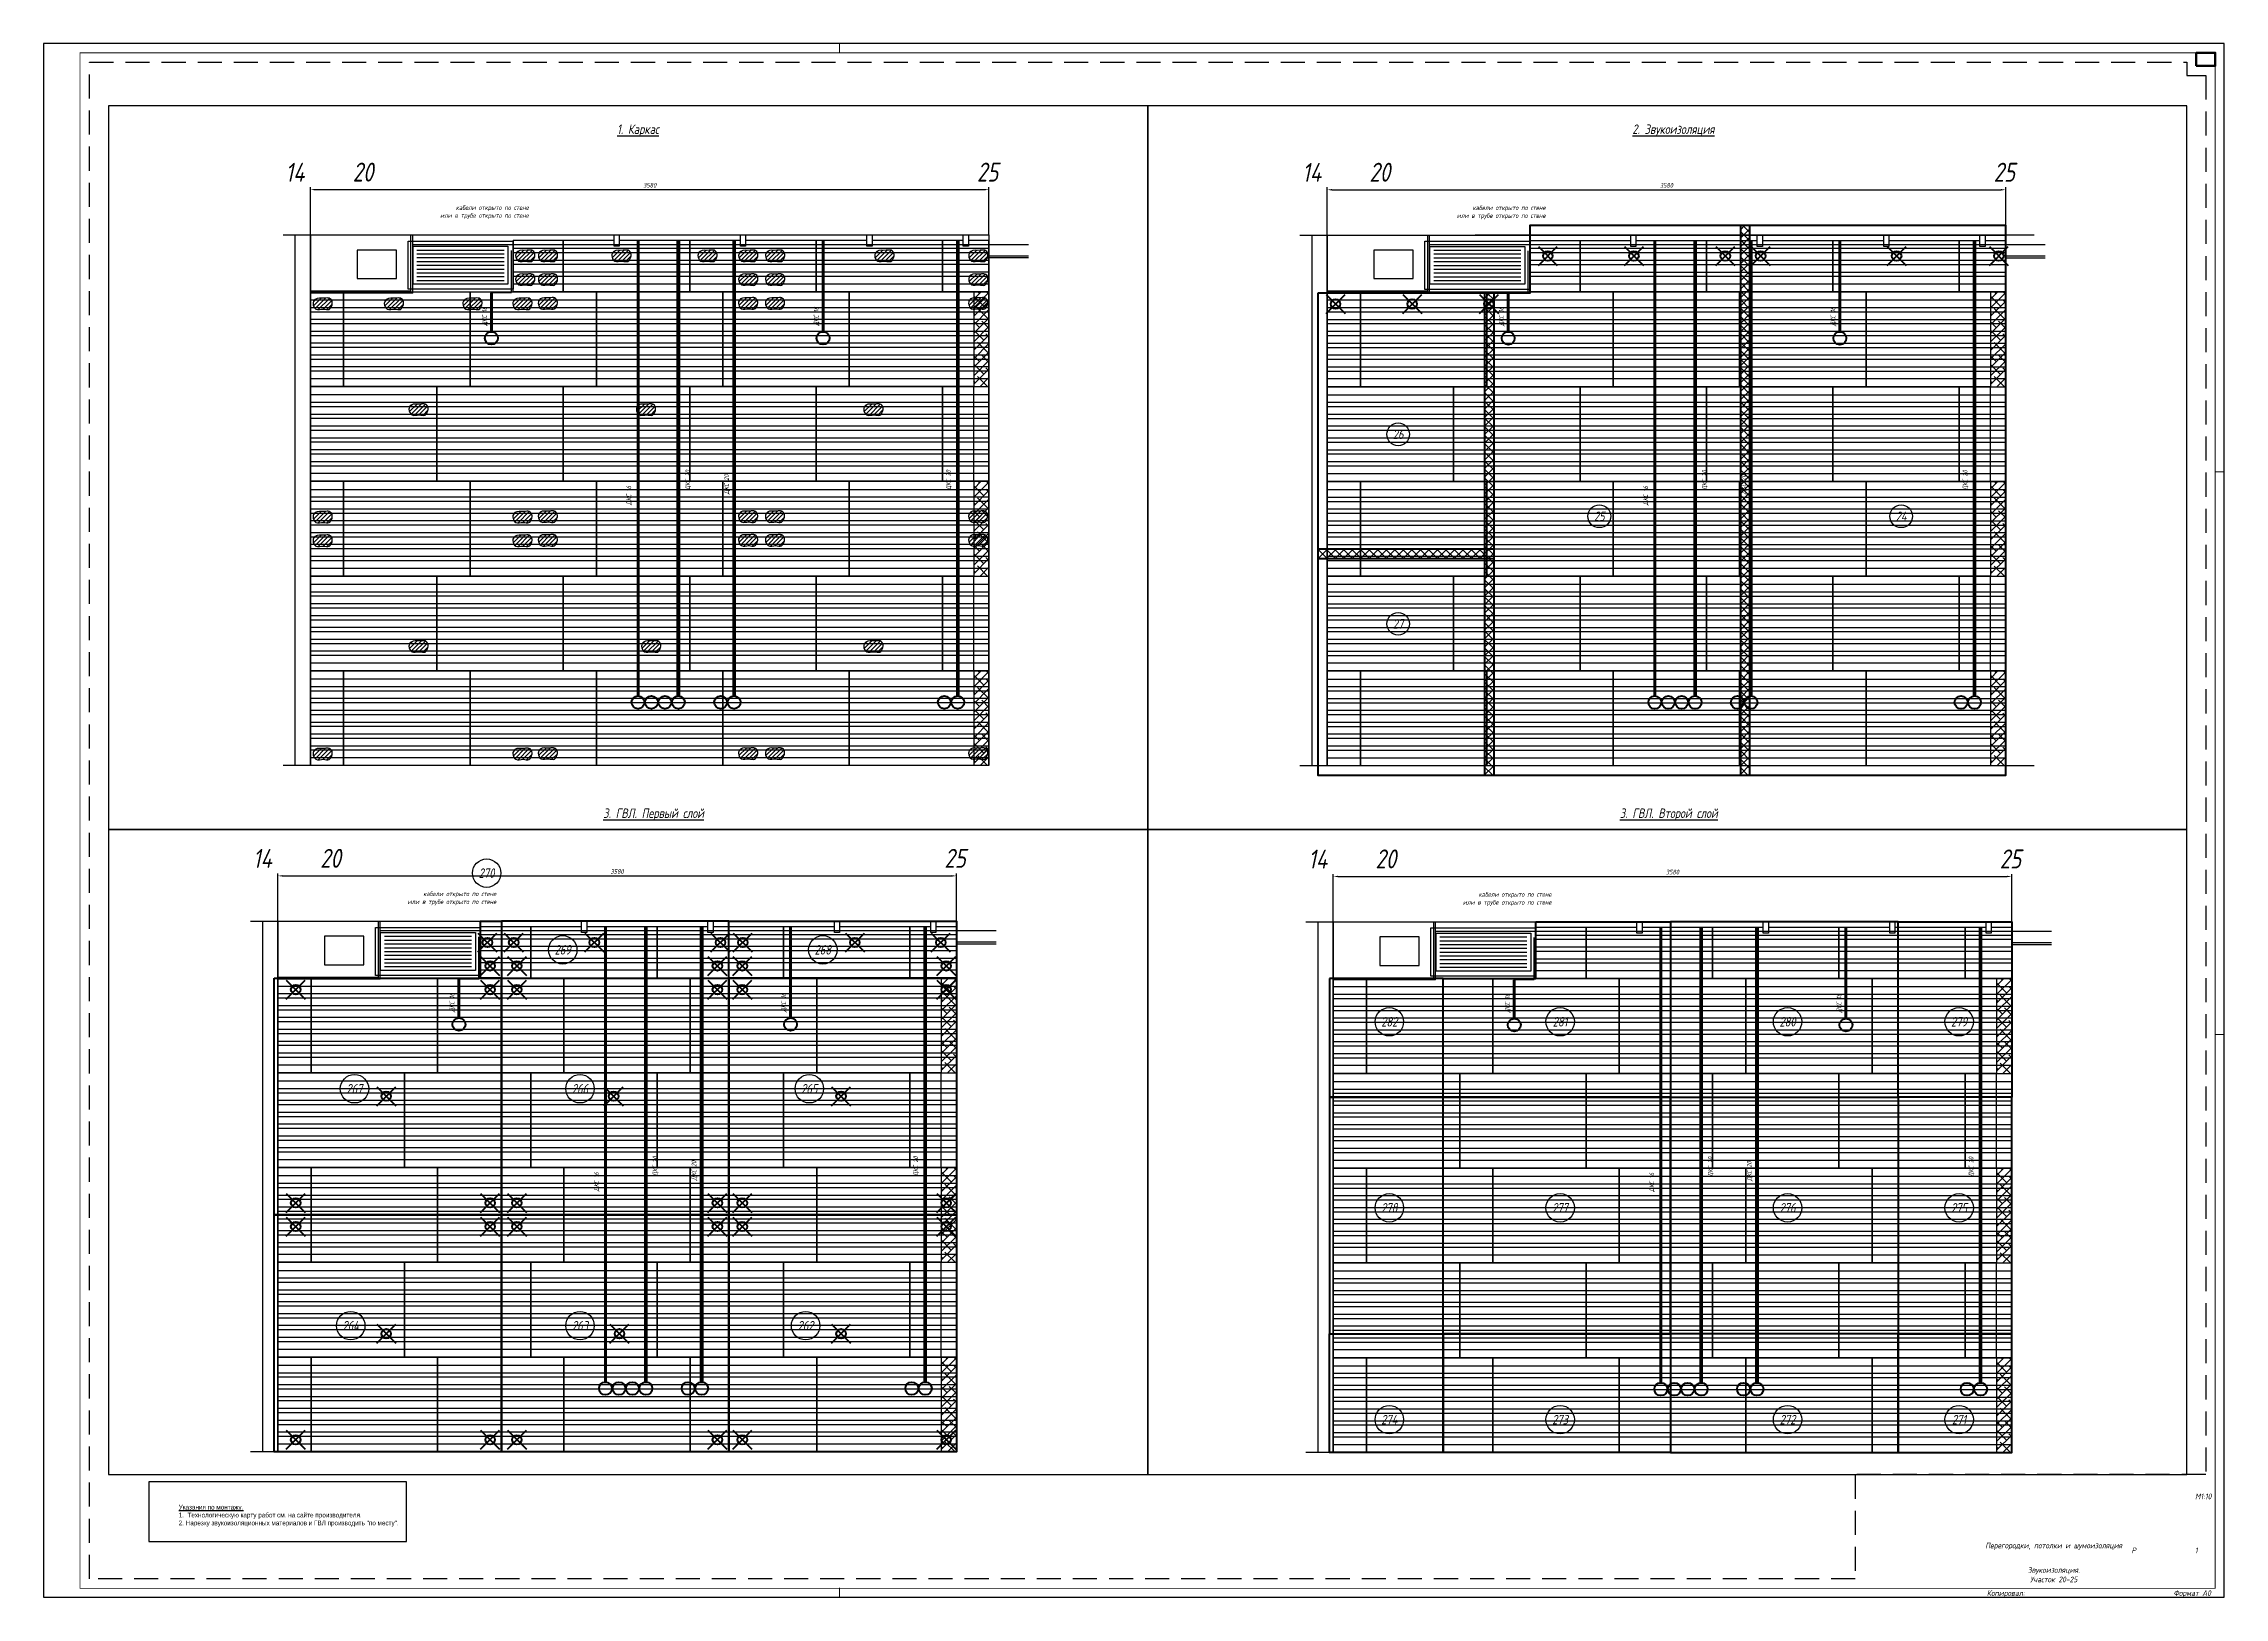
# Paper-space layout 'уч 20-25' of a CAD drawing. Header units: millimetres. Extents: x 0 to 1151, y 10 to 829.
# The model-space entities are those that its viewports show. They can reach past a viewport. Long polylines and large blocks are cut down to what shows.
import ezdxf
from ezdxf.enums import TextEntityAlignment as Align

# ---------------------------------------------------------------- set-up
doc = ezdxf.new("R2010")
doc.units = ezdxf.units.MM
doc.header["$PDMODE"] = 35
doc.header["$PDSIZE"] = 50
doc.linetypes.add('DASH2DOT', pattern=[31.75, 12.7, -6.35, 0, -6.35, 0, -6.35])
doc.linetypes.add('DASHED', pattern=[19.05, 12.7, -6.35])
for name, color, linetype in [('01 Черновое', 7, 'Continuous'), ('02 ОВиК', 7, 'Continuous'), ('02 Розетки', 7, 'Continuous'), ('02 ЭОМ и СС', 7, 'Continuous'), ('03 Потолок', 7, 'Continuous'), ('05 Слаботочка', 7, 'Continuous'), ('08 Пож. и техн. сигн.', 7, 'Continuous'), ('10 Перегородки', 7, 'Continuous'), ('101 Крепление', 7, 'Continuous'), ('102 Звукоизоляция', 7, 'Continuous'), ('103 ГВЛ слой 1', 7, 'Continuous'), ('104 ГВЛ слой 2', 7, 'Continuous'), ('stamp', 7, 'Continuous')]:
    doc.layers.add(name, color=color, linetype=linetype)
doc.layers.add('100 noprint', color=1, linetype='Continuous', plot=False)
doc.styles.get("Standard").update_dxf_attribs({"font": 'arial.ttf'})
doc.styles.add('ГОСТ-ISOCPEUR', font='isocpeui.ttf', dxfattribs={"width": 0.8})
doc.dimstyles.new('ISO-25', dxfattribs={"dimtxt": 2.5, "dimasz": 2.5, "dimexe": 1.25, "dimexo": 0.625, "dimtad": 1, "dimtxsty": 'Standard', "dimcen": 2.5, "dimadec": 0, "dimazin": 0, "dimtfac": 1, "dimtmove": 0, "dimatfit": 3, "dimfxl": 1, "dimarcsym": 0})

psp = doc.layouts.new('уч 20-25')

# ---------------------------------------------------------------- texts
at = {"layer": 'stamp', "linetype": 'Continuous', "lineweight": 35, "style": 'ГОСТ-ISOCPEUR', "width": 0.8}
psp.add_text('М1:10', height=3, dxfattribs=at).set_placement((1143.9, 61.3), align=Align.RIGHT)
at = {"layer": 'stamp', "lineweight": 35, "style": 'ГОСТ-ISOCPEUR', "width": 0.8}
for s, p in [('Копировал:', (1025.4, 10.3)), ('Формат А0', (1123.9, 10.3))]:
    psp.add_text(s, height=3, dxfattribs=at).set_placement(p)
at = {"layer": 'stamp', "ltscale": 100, "style": 'ГОСТ-ISOCPEUR'}
for s, insert, char_height, width, attachment_point in [('{\\pxqc;\\L1. Каркас}', (313.6, 780.3), 5, 57.169, 8), ('{\\pxqc;\\L2. Звукоизоляция}', (860, 780.3), 5, 57.169, 8), ('{\\pxqc;\\L3. ГВЛ. Первый слой}', (321.9, 419.4), 5, 73.764, 8), ('{\\pxqc;\\L3. ГВЛ. Второй слой}', (857.6, 419.4), 5, 73.764, 8), ('{\\pxqc;Р}', (1092.9, 34.3), 3, 20, 4), ('\\pxqc;1', (1125.9, 34.3), 3, 20, 4)]:
    psp.add_mtext(s, dxfattribs=dict(at, insert=insert, char_height=char_height, width=width, attachment_point=attachment_point))
at = {"layer": 'stamp', "lineweight": 35, "char_height": 3, "width": 70.157, "attachment_point": 5, "style": 'ГОСТ-ISOCPEUR'}
for s, insert in [('{Перегородки, потолки и шумоизоляция}', (1060.7, 36.5)), ('{Звукоизоляция.\\PУчасток 20-25}', (1060.7, 21.5))]:
    psp.add_mtext(s, dxfattribs=dict(at, insert=insert))

msp = doc.modelspace()

# ---------------------------------------------------------------- texts
at = {"insert": (-58925.764, -28440.575), "char_height": 500, "width": 28925.35127, "attachment_point": 1, "style": 'ГОСТ-ISOCPEUR'}
msp.add_mtext('{\\fUbuntu|b0|i0|c0|p34;\\LУказания по монтажу.\\P\\l1.  Технологическую карту работ см. на сайте производителя.\\P2. Нарезку звукоизоляционных материалов и ГВЛ производить "по месту".}', dxfattribs=at)
at = {"layer": '01 Черновое', "style": 'ГОСТ-ISOCPEUR', "width": 0.8}
for s, p in [('14', (107616.297, 3225.833)), ('20', (107975.412, 3226.61)), ('25', (111271.102, 3226.61))]:
    msp.add_text(s, height=100, dxfattribs=at).set_placement(p, align=Align.MIDDLE)
at = {"layer": '02 Розетки', "char_height": 25, "width": 270.31285, "rotation": 90, "style": 'ГОСТ-ISOCPEUR'}
for insert, attachment_point in [((109675.39, 1549.967), 1), ((109911.047, 1526.904), 7), ((111081.091, 1549.967), 7)]:
    msp.add_mtext('{ДКС 20}', dxfattribs=dict(at, insert=insert, attachment_point=attachment_point))
at = {"layer": '05 Слаботочка', "char_height": 25, "width": 270.31285, "rotation": 90, "style": 'ГОСТ-ISOCPEUR'}
for insert, attachment_point in [((108634.086, 2414.842), 7), ((110384.086, 2414.842), 7), ((109365.264, 1469.687), 1)]:
    msp.add_mtext('{ДКС 16}', dxfattribs=dict(at, insert=insert, attachment_point=attachment_point))
at = {"layer": '08 Пож. и техн. сигн.', "insert": (108849.549, 3052.007), "char_height": 25, "width": 466.40898, "attachment_point": 3, "style": 'ГОСТ-ISOCPEUR'}
msp.add_mtext('{кабели открыто по стене\\Pили в трубе открыто по стене}', dxfattribs=at)
at = {"layer": '102 Звукоизоляция', "color": 74, "style": 'ГОСТ-ISOCPEUR', "width": 0.8}
for s, p in [('26', (108072.376, 1843.772)), ('25', (109133.695, 1411.272)), ('24', (110726.515, 1411.272)), ('27', (108072.376, 843.772))]:
    msp.add_text(s, height=50, dxfattribs=at).set_placement(p, align=Align.MIDDLE)
at = {"layer": '103 ГВЛ слой 1', "color": 6, "style": 'ГОСТ-ISOCPEUR', "width": 0.8}
for s, p in [('270', (108799.221, 3148.537)), ('269', (109200.983, 2743.93)), ('268', (110573.055, 2743.93)), ('267', (108101.897, 2010.79)), ('266', (109292.019, 2010.79)), ('265', (110501.897, 2010.79)), ('264', (108082.141, 760.79)), ('263', (109292.019, 760.79)), ('262', (110482.141, 760.79))]:
    msp.add_text(s, height=50, dxfattribs=at).set_placement(p, align=Align.MIDDLE)
at = {"layer": '104 ГВЛ слой 2', "color": 3, "style": 'ГОСТ-ISOCPEUR', "width": 0.8}
for s, p in [('282', (107993.628, 2367.426)), ('281', (108895.004, 2367.426)), ('280', (110095.004, 2367.426)), ('279', (111000.274, 2367.426)), ('278', (107993.628, 1385.79)), ('277', (108895.004, 1385.79)), ('276', (110095.004, 1385.79)), ('275', (111000.274, 1385.79)), ('274', (107993.628, 268.33)), ('273', (108895.004, 268.33)), ('272', (110095.004, 268.33)), ('271', (111000.274, 268.33))]:
    msp.add_text(s, height=50, dxfattribs=at).set_placement(p, align=Align.MIDDLE)

# ---------------------------------------------------------------- blocks, each defined once
blk = doc.blocks.new('АП 500х200')
at = {"color": 0, "lineweight": -2}
for p, q in [((-507, 207), (-47, 207)), ((-507, 187), (-47, 187)), ((-507, 167), (-47, 167)), ((-507, 147), (-47, 147)), ((-507, 127), (-47, 127)), ((-507, 107), (-47, 107)), ((-507, 87), (-47, 87)), ((-507, 67), (-47, 67)), ((-507, 47), (-47, 47))]:
    blk.add_line(p, q, dxfattribs=at)
for points in [[(-554, 0), (-554, 254), (0, 254), (0, 0)], [(-527, 27), (-527, 227), (-27, 227), (-27, 27)]]:
    blk.add_lwpolyline(points, close=True, dxfattribs=at)
blk = doc.blocks.new('*D417')
at = {"layer": '01 Черновое', "color": 0, "lineweight": -2}
for p, q in [((107698, 2895), (107698, 3147)), ((107723, 3134), (111253, 3134)), ((111278, 2895), (111278, 3147))]:
    blk.add_line(p, q, dxfattribs=at)
at = {"layer": '01 Черновое', "color": 0}
for points in [[(107723, 3138), (107723, 3130), (107698, 3134)], [(111253, 3130), (111253, 3138), (111278, 3134)]]:
    blk.add_solid(points, dxfattribs=at)
at = {"layer": 'Defpoints', "color": 0}
for p in [(111278, 3134), (107698, 2895), (111278, 2895)]:
    blk.add_point(p, dxfattribs=at)
at = {"layer": '01 Черновое', "color": 0, "insert": (109488, 3157), "char_height": 25, "attachment_point": 5, "style": 'ГОСТ-ISOCPEUR'}
blk.add_mtext('3580', dxfattribs=at)

# ---------------------------------------------------------------- dimensions: what is measured, and where the dimension line sits
at = {"layer": '01 Черновое'}
dim = msp.add_linear_dim(base=(111278.004, 3134.111), p1=(107698.004, 2895.176), p2=(111278.004, 2895.176), dimstyle='ISO-25', override={"dimtxt": 25, "dimasz": 25, "dimexe": 12.5, "dimexo": 0, "dimgap": 10, "dimtxsty": 'ГОСТ-ISOCPEUR'}, dxfattribs=at)
dim.commit()
dim.dimension.update_dxf_attribs({"geometry": '*D417', "text_midpoint": (109488.004, 3156.611)})

# ---------------------------------------------------------------- hatches: boundary and pattern name
at = {"layer": '01 Черновое'}
h = msp.add_hatch(dxfattribs=at)
h.set_pattern_fill('ANSI38', color=256, scale=10, style=0)
h.set_pattern_definition([(45, (49556.516, 70858.977), (-22.45064, 22.45064), []), (135, (49556.516, 70858.977), (-67.351921, 22.45064), [79.375, -47.625])])
h.paths.add_polyline_path([(111278.004, 2095.176), (111278.004, 2595.176), (111198.004, 2595.176), (111198.004, 2095.176)])
h = msp.add_hatch(dxfattribs=at)
h.set_pattern_fill('ANSI38', color=256, scale=10, style=0)
h.set_pattern_definition([(45, (49556.516, 69858.977), (-22.45064, 22.45064), []), (135, (49556.516, 69858.977), (-67.351921, 22.45064), [79.375, -47.625])])
h.paths.add_polyline_path([(111278.004, 1095.176), (111278.004, 1595.176), (111198.004, 1595.176), (111198.004, 1095.176)])
h = msp.add_hatch(dxfattribs=at)
h.set_pattern_fill('ANSI38', color=256, scale=10, style=0)
h.set_pattern_definition([(45, (49556.516, 68858.977), (-22.45064, 22.45064), []), (135, (49556.516, 68858.977), (-67.351921, 22.45064), [79.375, -47.625])])
h.paths.add_polyline_path([(111278.004, 95.176), (111278.004, 595.176), (111198.004, 595.176), (111198.004, 95.176)])
at = {"layer": '101 Крепление'}
h = msp.add_hatch(dxfattribs=at)
h.set_pattern_fill('ANSI31', color=5, scale=5, style=0)
h.set_pattern_definition([(45, (108619.835, 253.193), (-11.22532, 11.22532), [])])
edge = h.paths.add_edge_path()
edge.add_spline(control_points=[(108780.672, 2786.555), (108780.672, 2794.585), (108795.471, 2820.39), (108832.987, 2809.687), (108867.04, 2819.56), (108884.89, 2796.846), (108880.755, 2774.169), (108865.901, 2748.251), (108832.11, 2762.098), (108794.383, 2745.458), (108780.672, 2775.339), (108780.672, 2786.555)], knot_values=[0, 0, 0, 0, 24.090393643, 73.187847538, 99.987785304, 121.688894079, 145.296588192, 167.746437552, 198.185834225, 237.512893884, 271.160901543, 271.160901543, 271.160901543, 271.160901543], degree=3, periodic=1)
h = msp.add_hatch(dxfattribs=at)
h.set_pattern_fill('ANSI31', color=5, scale=5, style=0)
h.set_pattern_definition([(45, (108739.599, 253.193), (-11.22532, 11.22532), [])])
edge = h.paths.add_edge_path()
edge.add_spline(control_points=[(108900.436, 2786.555), (108900.436, 2794.585), (108915.235, 2820.39), (108952.75, 2809.687), (108986.804, 2819.56), (109004.653, 2796.846), (109000.519, 2774.169), (108985.664, 2748.251), (108951.874, 2762.098), (108914.147, 2745.458), (108900.436, 2775.339), (108900.436, 2786.555)], knot_values=[0, 0, 0, 0, 24.090393643, 73.187847538, 99.987785304, 121.688894079, 145.296588192, 167.746437552, 198.185834225, 237.512893884, 271.160901543, 271.160901543, 271.160901543, 271.160901543], degree=3, periodic=1)
h = msp.add_hatch(dxfattribs=at)
h.set_pattern_fill('ANSI31', color=5, scale=5, style=0)
h.set_pattern_definition([(45, (109127.108, 253.193), (-11.22532, 11.22532), [])])
edge = h.paths.add_edge_path()
edge.add_spline(control_points=[(109287.946, 2786.555), (109287.946, 2794.585), (109302.745, 2820.39), (109340.26, 2809.687), (109374.313, 2819.56), (109392.163, 2796.846), (109388.029, 2774.169), (109373.174, 2748.251), (109339.383, 2762.098), (109301.656, 2745.458), (109287.946, 2775.339), (109287.946, 2786.555)], knot_values=[0, 0, 0, 0, 24.090393643, 73.187847538, 99.987785304, 121.688894079, 145.296588192, 167.746437552, 198.185834225, 237.512893884, 271.160901543, 271.160901543, 271.160901543, 271.160901543], degree=3, periodic=1)
h = msp.add_hatch(dxfattribs=at)
h.set_pattern_fill('ANSI31', color=5, scale=5, style=0)
h.set_pattern_definition([(45, (109581.572, 253.193), (-11.22532, 11.22532), [])])
edge = h.paths.add_edge_path()
edge.add_spline(control_points=[(109742.409, 2786.555), (109742.409, 2794.585), (109757.208, 2820.39), (109794.724, 2809.687), (109828.777, 2819.56), (109846.626, 2796.846), (109842.492, 2774.169), (109827.637, 2748.251), (109793.847, 2762.098), (109756.12, 2745.458), (109742.409, 2775.339), (109742.409, 2786.555)], knot_values=[0, 0, 0, 0, 24.090393643, 73.187847538, 99.987785304, 121.688894079, 145.296588192, 167.746437552, 198.185834225, 237.512893884, 271.160901543, 271.160901543, 271.160901543, 271.160901543], degree=3, periodic=1)
h = msp.add_hatch(dxfattribs=at)
h.set_pattern_fill('ANSI31', color=5, scale=5, style=0)
h.set_pattern_definition([(45, (109796.519, 253.193), (-11.22532, 11.22532), [])])
edge = h.paths.add_edge_path()
edge.add_spline(control_points=[(109957.357, 2786.555), (109957.357, 2794.585), (109972.156, 2820.39), (110009.671, 2809.687), (110043.724, 2819.56), (110061.574, 2796.846), (110057.44, 2774.169), (110042.585, 2748.251), (110008.794, 2762.098), (109971.067, 2745.458), (109957.357, 2775.339), (109957.357, 2786.555)], knot_values=[0, 0, 0, 0, 24.090393643, 73.187847538, 99.987785304, 121.688894079, 145.296588192, 167.746437552, 198.185834225, 237.512893884, 271.160901543, 271.160901543, 271.160901543, 271.160901543], degree=3, periodic=1)
h = msp.add_hatch(dxfattribs=at)
h.set_pattern_fill('ANSI31', color=5, scale=5, style=0)
h.set_pattern_definition([(45, (109938.132, 253.193), (-11.22532, 11.22532), [])])
edge = h.paths.add_edge_path()
edge.add_spline(control_points=[(110098.969, 2786.555), (110098.969, 2794.585), (110113.768, 2820.39), (110151.283, 2809.687), (110185.337, 2819.56), (110203.186, 2796.846), (110199.052, 2774.169), (110184.197, 2748.251), (110150.407, 2762.098), (110112.68, 2745.458), (110098.969, 2775.339), (110098.969, 2786.555)], knot_values=[0, 0, 0, 0, 24.090393643, 73.187847538, 99.987785304, 121.688894079, 145.296588192, 167.746437552, 198.185834225, 237.512893884, 271.160901543, 271.160901543, 271.160901543, 271.160901543], degree=3, periodic=1)
h = msp.add_hatch(dxfattribs=at)
h.set_pattern_fill('ANSI31', color=5, scale=5, style=0)
h.set_pattern_definition([(45, (110514.671, 253.193), (-11.22532, 11.22532), [])])
edge = h.paths.add_edge_path()
edge.add_spline(control_points=[(110675.508, 2786.555), (110675.508, 2794.585), (110690.307, 2820.39), (110727.823, 2809.687), (110761.876, 2819.56), (110779.726, 2796.846), (110775.591, 2774.169), (110760.737, 2748.251), (110726.946, 2762.098), (110689.219, 2745.458), (110675.508, 2775.339), (110675.508, 2786.555)], knot_values=[0, 0, 0, 0, 24.090393643, 73.187847538, 99.987785304, 121.688894079, 145.296588192, 167.746437552, 198.185834225, 237.512893884, 271.160901543, 271.160901543, 271.160901543, 271.160901543], degree=3, periodic=1)
h = msp.add_hatch(dxfattribs=at)
h.set_pattern_fill('ANSI31', color=5, scale=5, style=0)
h.set_pattern_definition([(45, (111010.34, 253.193), (-11.22532, 11.22532), [])])
edge = h.paths.add_edge_path()
edge.add_spline(control_points=[(111171.177, 2786.555), (111171.177, 2794.585), (111185.976, 2820.39), (111223.492, 2809.687), (111257.545, 2819.56), (111275.394, 2796.846), (111271.26, 2774.169), (111256.405, 2748.251), (111222.615, 2762.098), (111184.888, 2745.458), (111171.177, 2775.339), (111171.177, 2786.555)], knot_values=[0, 0, 0, 0, 24.090393643, 73.187847538, 99.987785304, 121.688894079, 145.296588192, 167.746437552, 198.185834225, 237.512893884, 271.160901543, 271.160901543, 271.160901543, 271.160901543], degree=3, periodic=1)
h = msp.add_hatch(dxfattribs=at)
h.set_pattern_fill('ANSI31', color=5, scale=5, style=0)
h.set_pattern_definition([(45, (108619.835, 128.193), (-11.22532, 11.22532), [])])
edge = h.paths.add_edge_path()
edge.add_spline(control_points=[(108780.672, 2661.555), (108780.672, 2669.585), (108795.471, 2695.39), (108832.987, 2684.687), (108867.04, 2694.56), (108884.89, 2671.846), (108880.755, 2649.169), (108865.901, 2623.251), (108832.11, 2637.098), (108794.383, 2620.458), (108780.672, 2650.339), (108780.672, 2661.555)], knot_values=[0, 0, 0, 0, 24.090393643, 73.187847538, 99.987785304, 121.688894079, 145.296588192, 167.746437552, 198.185834225, 237.512893884, 271.160901543, 271.160901543, 271.160901543, 271.160901543], degree=3, periodic=1)
h = msp.add_hatch(dxfattribs=at)
h.set_pattern_fill('ANSI31', color=5, scale=5, style=0)
h.set_pattern_definition([(45, (108739.599, 128.193), (-11.22532, 11.22532), [])])
edge = h.paths.add_edge_path()
edge.add_spline(control_points=[(108900.436, 2661.555), (108900.436, 2669.585), (108915.235, 2695.39), (108952.75, 2684.687), (108986.804, 2694.56), (109004.653, 2671.846), (109000.519, 2649.169), (108985.664, 2623.251), (108951.874, 2637.098), (108914.147, 2620.458), (108900.436, 2650.339), (108900.436, 2661.555)], knot_values=[0, 0, 0, 0, 24.090393643, 73.187847538, 99.987785304, 121.688894079, 145.296588192, 167.746437552, 198.185834225, 237.512893884, 271.160901543, 271.160901543, 271.160901543, 271.160901543], degree=3, periodic=1)
h = msp.add_hatch(dxfattribs=at)
h.set_pattern_fill('ANSI31', color=5, scale=5, style=0)
h.set_pattern_definition([(45, (109796.519, 128.193), (-11.22532, 11.22532), [])])
edge = h.paths.add_edge_path()
edge.add_spline(control_points=[(109957.357, 2661.555), (109957.357, 2669.585), (109972.156, 2695.39), (110009.671, 2684.687), (110043.724, 2694.56), (110061.574, 2671.846), (110057.44, 2649.169), (110042.585, 2623.251), (110008.794, 2637.098), (109971.067, 2620.458), (109957.357, 2650.339), (109957.357, 2661.555)], knot_values=[0, 0, 0, 0, 24.090393643, 73.187847538, 99.987785304, 121.688894079, 145.296588192, 167.746437552, 198.185834225, 237.512893884, 271.160901543, 271.160901543, 271.160901543, 271.160901543], degree=3, periodic=1)
h = msp.add_hatch(dxfattribs=at)
h.set_pattern_fill('ANSI31', color=5, scale=5, style=0)
h.set_pattern_definition([(45, (109938.132, 128.193), (-11.22532, 11.22532), [])])
edge = h.paths.add_edge_path()
edge.add_spline(control_points=[(110098.969, 2661.555), (110098.969, 2669.585), (110113.768, 2695.39), (110151.283, 2684.687), (110185.337, 2694.56), (110203.186, 2671.846), (110199.052, 2649.169), (110184.197, 2623.251), (110150.407, 2637.098), (110112.68, 2620.458), (110098.969, 2650.339), (110098.969, 2661.555)], knot_values=[0, 0, 0, 0, 24.090393643, 73.187847538, 99.987785304, 121.688894079, 145.296588192, 167.746437552, 198.185834225, 237.512893884, 271.160901543, 271.160901543, 271.160901543, 271.160901543], degree=3, periodic=1)
h = msp.add_hatch(dxfattribs=at)
h.set_pattern_fill('ANSI31', color=5, scale=5, style=0)
h.set_pattern_definition([(45, (111010.34, 128.193), (-11.22532, 11.22532), [])])
edge = h.paths.add_edge_path()
edge.add_spline(control_points=[(111171.177, 2661.555), (111171.177, 2669.585), (111185.976, 2695.39), (111223.492, 2684.687), (111257.545, 2694.56), (111275.394, 2671.846), (111271.26, 2649.169), (111256.405, 2623.251), (111222.615, 2637.098), (111184.888, 2620.458), (111171.177, 2650.339), (111171.177, 2661.555)], knot_values=[0, 0, 0, 0, 24.090393643, 73.187847538, 99.987785304, 121.688894079, 145.296588192, 167.746437552, 198.185834225, 237.512893884, 271.160901543, 271.160901543, 271.160901543, 271.160901543], degree=3, periodic=1)
h = msp.add_hatch(dxfattribs=at)
h.set_pattern_fill('ANSI31', color=5, scale=5, style=0)
h.set_pattern_definition([(45, (107550.678, 0.033), (-11.22532, 11.22532), [])])
edge = h.paths.add_edge_path()
edge.add_spline(control_points=[(107711.515, 2533.395), (107711.515, 2541.425), (107726.314, 2567.23), (107763.83, 2556.527), (107797.883, 2566.4), (107815.733, 2543.686), (107811.598, 2521.008), (107796.744, 2495.091), (107762.953, 2508.938), (107725.226, 2492.297), (107711.515, 2522.179), (107711.515, 2533.395)], knot_values=[0, 0, 0, 0, 24.090393643, 73.187847538, 99.987785304, 121.688894079, 145.296588192, 167.746437552, 198.185834225, 237.512893884, 271.160901543, 271.160901543, 271.160901543, 271.160901543], degree=3, periodic=1)
h = msp.add_hatch(dxfattribs=at)
h.set_pattern_fill('ANSI31', color=5, scale=5, style=0)
h.set_pattern_definition([(45, (107926.836, 0.033), (-11.22532, 11.22532), [])])
edge = h.paths.add_edge_path()
edge.add_spline(control_points=[(108087.673, 2533.395), (108087.673, 2541.425), (108102.472, 2567.23), (108139.988, 2556.527), (108174.041, 2566.4), (108191.891, 2543.686), (108187.756, 2521.008), (108172.902, 2495.091), (108139.111, 2508.938), (108101.384, 2492.297), (108087.673, 2522.179), (108087.673, 2533.395)], knot_values=[0, 0, 0, 0, 24.090393643, 73.187847538, 99.987785304, 121.688894079, 145.296588192, 167.746437552, 198.185834225, 237.512893884, 271.160901543, 271.160901543, 271.160901543, 271.160901543], degree=3, periodic=1)
h = msp.add_hatch(dxfattribs=at)
h.set_pattern_fill('ANSI31', color=5, scale=5, style=0)
h.set_pattern_definition([(45, (108340.926, 0.033), (-11.22532, 11.22532), [])])
edge = h.paths.add_edge_path()
edge.add_spline(control_points=[(108501.763, 2533.395), (108501.763, 2541.425), (108516.562, 2567.23), (108554.078, 2556.527), (108588.131, 2566.4), (108605.98, 2543.686), (108601.846, 2521.008), (108586.991, 2495.091), (108553.201, 2508.938), (108515.474, 2492.297), (108501.763, 2522.179), (108501.763, 2533.395)], knot_values=[0, 0, 0, 0, 24.090393643, 73.187847538, 99.987785304, 121.688894079, 145.296588192, 167.746437552, 198.185834225, 237.512893884, 271.160901543, 271.160901543, 271.160901543, 271.160901543], degree=3, periodic=1)
h = msp.add_hatch(dxfattribs=at)
h.set_pattern_fill('ANSI31', color=5, scale=5, style=0)
h.set_pattern_definition([(45, (108604.73, 0.033), (-11.22532, 11.22532), [])])
edge = h.paths.add_edge_path()
edge.add_spline(control_points=[(108765.567, 2533.395), (108765.567, 2541.425), (108780.366, 2567.23), (108817.881, 2556.527), (108851.935, 2566.4), (108869.784, 2543.686), (108865.65, 2521.008), (108850.795, 2495.091), (108817.005, 2508.938), (108779.278, 2492.297), (108765.567, 2522.179), (108765.567, 2533.395)], knot_values=[0, 0, 0, 0, 24.090393643, 73.187847538, 99.987785304, 121.688894079, 145.296588192, 167.746437552, 198.185834225, 237.512893884, 271.160901543, 271.160901543, 271.160901543, 271.160901543], degree=3, periodic=1)
h = msp.add_hatch(dxfattribs=at)
h.set_pattern_fill('ANSI31', color=5, scale=5, style=0)
h.set_pattern_definition([(45, (108738.735, 2.329), (-11.22532, 11.22532), [])])
edge = h.paths.add_edge_path()
edge.add_spline(control_points=[(108899.572, 2535.691), (108899.572, 2543.721), (108914.371, 2569.526), (108951.886, 2558.823), (108985.94, 2568.696), (109003.789, 2545.982), (108999.655, 2523.305), (108984.8, 2497.387), (108951.01, 2511.234), (108913.283, 2494.594), (108899.572, 2524.475), (108899.572, 2535.691)], knot_values=[0, 0, 0, 0, 24.090393643, 73.187847538, 99.987785304, 121.688894079, 145.296588192, 167.746437552, 198.185834225, 237.512893884, 271.160901543, 271.160901543, 271.160901543, 271.160901543], degree=3, periodic=1)
h = msp.add_hatch(dxfattribs=at)
h.set_pattern_fill('ANSI31', color=5, scale=5, style=0)
h.set_pattern_definition([(45, (109795.655, 2.329), (-11.22532, 11.22532), [])])
edge = h.paths.add_edge_path()
edge.add_spline(control_points=[(109956.493, 2535.691), (109956.493, 2543.721), (109971.292, 2569.526), (110008.807, 2558.823), (110042.86, 2568.696), (110060.71, 2545.982), (110056.576, 2523.305), (110041.721, 2497.387), (110007.93, 2511.234), (109970.203, 2494.594), (109956.493, 2524.475), (109956.493, 2535.691)], knot_values=[0, 0, 0, 0, 24.090393643, 73.187847538, 99.987785304, 121.688894079, 145.296588192, 167.746437552, 198.185834225, 237.512893884, 271.160901543, 271.160901543, 271.160901543, 271.160901543], degree=3, periodic=1)
h = msp.add_hatch(dxfattribs=at)
h.set_pattern_fill('ANSI31', color=5, scale=5, style=0)
h.set_pattern_definition([(45, (109937.268, 2.329), (-11.22532, 11.22532), [])])
edge = h.paths.add_edge_path()
edge.add_spline(control_points=[(110098.105, 2535.691), (110098.105, 2543.721), (110112.904, 2569.526), (110150.42, 2558.823), (110184.473, 2568.696), (110202.322, 2545.982), (110198.188, 2523.305), (110183.333, 2497.387), (110149.543, 2511.234), (110111.816, 2494.594), (110098.105, 2524.475), (110098.105, 2535.691)], knot_values=[0, 0, 0, 0, 24.090393643, 73.187847538, 99.987785304, 121.688894079, 145.296588192, 167.746437552, 198.185834225, 237.512893884, 271.160901543, 271.160901543, 271.160901543, 271.160901543], degree=3, periodic=1)
h = msp.add_hatch(dxfattribs=at)
h.set_pattern_fill('ANSI31', color=5, scale=5, style=0)
h.set_pattern_definition([(45, (111009.476, 2.329), (-11.22532, 11.22532), [])])
edge = h.paths.add_edge_path()
edge.add_spline(control_points=[(111170.313, 2535.691), (111170.313, 2543.721), (111185.112, 2569.526), (111222.628, 2558.823), (111256.681, 2568.696), (111274.53, 2545.982), (111270.396, 2523.305), (111255.541, 2497.387), (111221.751, 2511.234), (111184.024, 2494.594), (111170.313, 2524.475), (111170.313, 2535.691)], knot_values=[0, 0, 0, 0, 24.090393643, 73.187847538, 99.987785304, 121.688894079, 145.296588192, 167.746437552, 198.185834225, 237.512893884, 271.160901543, 271.160901543, 271.160901543, 271.160901543], degree=3, periodic=1)
h = msp.add_hatch(dxfattribs=at)
h.set_pattern_fill('ANSI31', color=5, scale=5, style=0)
h.set_pattern_definition([(45, (108056.696, -557.913), (-11.22532, 11.22532), [])])
edge = h.paths.add_edge_path()
edge.add_spline(control_points=[(108217.534, 1975.449), (108217.534, 1983.479), (108232.333, 2009.284), (108269.848, 1998.581), (108303.902, 2008.454), (108321.751, 1985.74), (108317.617, 1963.063), (108302.762, 1937.145), (108268.972, 1950.992), (108231.245, 1934.351), (108217.534, 1964.233), (108217.534, 1975.449)], knot_values=[0, 0, 0, 0, 24.090393643, 73.187847538, 99.987785304, 121.688894079, 145.296588192, 167.746437552, 198.185834225, 237.512893884, 271.160901543, 271.160901543, 271.160901543, 271.160901543], degree=3, periodic=1)
h = msp.add_hatch(dxfattribs=at)
h.set_pattern_fill('ANSI31', color=5, scale=5, style=0)
h.set_pattern_definition([(45, (109256.696, -557.913), (-11.22532, 11.22532), [])])
edge = h.paths.add_edge_path()
edge.add_spline(control_points=[(109417.534, 1975.449), (109417.534, 1983.479), (109432.333, 2009.284), (109469.848, 1998.581), (109503.902, 2008.454), (109521.751, 1985.74), (109517.617, 1963.063), (109502.762, 1937.145), (109468.972, 1950.992), (109431.245, 1934.351), (109417.534, 1964.233), (109417.534, 1975.449)], knot_values=[0, 0, 0, 0, 24.090393643, 73.187847538, 99.987785304, 121.688894079, 145.296588192, 167.746437552, 198.185834225, 237.512893884, 271.160901543, 271.160901543, 271.160901543, 271.160901543], degree=3, periodic=1)
h = msp.add_hatch(dxfattribs=at)
h.set_pattern_fill('ANSI31', color=5, scale=5, style=0)
h.set_pattern_definition([(45, (110456.696, -557.913), (-11.22532, 11.22532), [])])
edge = h.paths.add_edge_path()
edge.add_spline(control_points=[(110617.534, 1975.449), (110617.534, 1983.479), (110632.333, 2009.284), (110669.848, 1998.581), (110703.902, 2008.454), (110721.751, 1985.74), (110717.617, 1963.063), (110702.762, 1937.145), (110668.972, 1950.992), (110631.245, 1934.351), (110617.534, 1964.233), (110617.534, 1975.449)], knot_values=[0, 0, 0, 0, 24.090393643, 73.187847538, 99.987785304, 121.688894079, 145.296588192, 167.746437552, 198.185834225, 237.512893884, 271.160901543, 271.160901543, 271.160901543, 271.160901543], degree=3, periodic=1)
h = msp.add_hatch(dxfattribs=at)
h.set_pattern_fill('ANSI31', color=5, scale=5, style=0)
h.set_pattern_definition([(45, (107550.678, -1124.967), (-11.22532, 11.22532), [])])
edge = h.paths.add_edge_path()
edge.add_spline(control_points=[(107711.515, 1408.395), (107711.515, 1416.425), (107726.314, 1442.23), (107763.83, 1431.527), (107797.883, 1441.4), (107815.733, 1418.686), (107811.598, 1396.008), (107796.744, 1370.091), (107762.953, 1383.938), (107725.226, 1367.297), (107711.515, 1397.179), (107711.515, 1408.395)], knot_values=[0, 0, 0, 0, 24.090393643, 73.187847538, 99.987785304, 121.688894079, 145.296588192, 167.746437552, 198.185834225, 237.512893884, 271.160901543, 271.160901543, 271.160901543, 271.160901543], degree=3, periodic=1)
h = msp.add_hatch(dxfattribs=at)
h.set_pattern_fill('ANSI31', color=5, scale=5, style=0)
h.set_pattern_definition([(45, (108604.73, -1124.967), (-11.22532, 11.22532), [])])
edge = h.paths.add_edge_path()
edge.add_spline(control_points=[(108765.567, 1408.395), (108765.567, 1416.425), (108780.366, 1442.23), (108817.881, 1431.527), (108851.935, 1441.4), (108869.784, 1418.686), (108865.65, 1396.008), (108850.795, 1370.091), (108817.005, 1383.938), (108779.278, 1367.297), (108765.567, 1397.179), (108765.567, 1408.395)], knot_values=[0, 0, 0, 0, 24.090393643, 73.187847538, 99.987785304, 121.688894079, 145.296588192, 167.746437552, 198.185834225, 237.512893884, 271.160901543, 271.160901543, 271.160901543, 271.160901543], degree=3, periodic=1)
h = msp.add_hatch(dxfattribs=at)
h.set_pattern_fill('ANSI31', color=5, scale=5, style=0)
h.set_pattern_definition([(45, (108738.735, -1122.671), (-11.22532, 11.22532), [])])
edge = h.paths.add_edge_path()
edge.add_spline(control_points=[(108899.572, 1410.691), (108899.572, 1418.721), (108914.371, 1444.526), (108951.886, 1433.823), (108985.94, 1443.696), (109003.789, 1420.982), (108999.655, 1398.305), (108984.8, 1372.387), (108951.01, 1386.234), (108913.283, 1369.594), (108899.572, 1399.475), (108899.572, 1410.691)], knot_values=[0, 0, 0, 0, 24.090393643, 73.187847538, 99.987785304, 121.688894079, 145.296588192, 167.746437552, 198.185834225, 237.512893884, 271.160901543, 271.160901543, 271.160901543, 271.160901543], degree=3, periodic=1)
h = msp.add_hatch(dxfattribs=at)
h.set_pattern_fill('ANSI31', color=5, scale=5, style=0)
h.set_pattern_definition([(45, (109795.655, -1122.671), (-11.22532, 11.22532), [])])
edge = h.paths.add_edge_path()
edge.add_spline(control_points=[(109956.493, 1410.691), (109956.493, 1418.721), (109971.292, 1444.526), (110008.807, 1433.823), (110042.86, 1443.696), (110060.71, 1420.982), (110056.576, 1398.305), (110041.721, 1372.387), (110007.93, 1386.234), (109970.203, 1369.594), (109956.493, 1399.475), (109956.493, 1410.691)], knot_values=[0, 0, 0, 0, 24.090393643, 73.187847538, 99.987785304, 121.688894079, 145.296588192, 167.746437552, 198.185834225, 237.512893884, 271.160901543, 271.160901543, 271.160901543, 271.160901543], degree=3, periodic=1)
h = msp.add_hatch(dxfattribs=at)
h.set_pattern_fill('ANSI31', color=5, scale=5, style=0)
h.set_pattern_definition([(45, (109937.268, -1122.671), (-11.22532, 11.22532), [])])
edge = h.paths.add_edge_path()
edge.add_spline(control_points=[(110098.105, 1410.691), (110098.105, 1418.721), (110112.904, 1444.526), (110150.42, 1433.823), (110184.473, 1443.696), (110202.322, 1420.982), (110198.188, 1398.305), (110183.333, 1372.387), (110149.543, 1386.234), (110111.816, 1369.594), (110098.105, 1399.475), (110098.105, 1410.691)], knot_values=[0, 0, 0, 0, 24.090393643, 73.187847538, 99.987785304, 121.688894079, 145.296588192, 167.746437552, 198.185834225, 237.512893884, 271.160901543, 271.160901543, 271.160901543, 271.160901543], degree=3, periodic=1)
h = msp.add_hatch(dxfattribs=at)
h.set_pattern_fill('ANSI31', color=5, scale=5, style=0)
h.set_pattern_definition([(45, (111009.476, -1122.671), (-11.22532, 11.22532), [])])
edge = h.paths.add_edge_path()
edge.add_spline(control_points=[(111170.313, 1410.691), (111170.313, 1418.721), (111185.112, 1444.526), (111222.628, 1433.823), (111256.681, 1443.696), (111274.53, 1420.982), (111270.396, 1398.305), (111255.541, 1372.387), (111221.751, 1386.234), (111184.024, 1369.594), (111170.313, 1399.475), (111170.313, 1410.691)], knot_values=[0, 0, 0, 0, 24.090393643, 73.187847538, 99.987785304, 121.688894079, 145.296588192, 167.746437552, 198.185834225, 237.512893884, 271.160901543, 271.160901543, 271.160901543, 271.160901543], degree=3, periodic=1)
h = msp.add_hatch(dxfattribs=at)
h.set_pattern_fill('ANSI31', color=5, scale=5, style=0)
h.set_pattern_definition([(45, (107550.678, -1249.967), (-11.22532, 11.22532), [])])
edge = h.paths.add_edge_path()
edge.add_spline(control_points=[(107711.515, 1283.395), (107711.515, 1291.425), (107726.314, 1317.23), (107763.83, 1306.527), (107797.883, 1316.4), (107815.733, 1293.686), (107811.598, 1271.008), (107796.744, 1245.091), (107762.953, 1258.938), (107725.226, 1242.297), (107711.515, 1272.179), (107711.515, 1283.395)], knot_values=[0, 0, 0, 0, 24.090393643, 73.187847538, 99.987785304, 121.688894079, 145.296588192, 167.746437552, 198.185834225, 237.512893884, 271.160901543, 271.160901543, 271.160901543, 271.160901543], degree=3, periodic=1)
h = msp.add_hatch(dxfattribs=at)
h.set_pattern_fill('ANSI31', color=5, scale=5, style=0)
h.set_pattern_definition([(45, (108604.73, -1249.967), (-11.22532, 11.22532), [])])
edge = h.paths.add_edge_path()
edge.add_spline(control_points=[(108765.567, 1283.395), (108765.567, 1291.425), (108780.366, 1317.23), (108817.881, 1306.527), (108851.935, 1316.4), (108869.784, 1293.686), (108865.65, 1271.008), (108850.795, 1245.091), (108817.005, 1258.938), (108779.278, 1242.297), (108765.567, 1272.179), (108765.567, 1283.395)], knot_values=[0, 0, 0, 0, 24.090393643, 73.187847538, 99.987785304, 121.688894079, 145.296588192, 167.746437552, 198.185834225, 237.512893884, 271.160901543, 271.160901543, 271.160901543, 271.160901543], degree=3, periodic=1)
h = msp.add_hatch(dxfattribs=at)
h.set_pattern_fill('ANSI31', color=5, scale=5, style=0)
h.set_pattern_definition([(45, (108738.735, -1247.671), (-11.22532, 11.22532), [])])
edge = h.paths.add_edge_path()
edge.add_spline(control_points=[(108899.572, 1285.691), (108899.572, 1293.721), (108914.371, 1319.526), (108951.886, 1308.823), (108985.94, 1318.696), (109003.789, 1295.982), (108999.655, 1273.305), (108984.8, 1247.387), (108951.01, 1261.234), (108913.283, 1244.594), (108899.572, 1274.475), (108899.572, 1285.691)], knot_values=[0, 0, 0, 0, 24.090393643, 73.187847538, 99.987785304, 121.688894079, 145.296588192, 167.746437552, 198.185834225, 237.512893884, 271.160901543, 271.160901543, 271.160901543, 271.160901543], degree=3, periodic=1)
h = msp.add_hatch(dxfattribs=at)
h.set_pattern_fill('ANSI31', color=5, scale=5, style=0)
h.set_pattern_definition([(45, (109795.655, -1247.671), (-11.22532, 11.22532), [])])
edge = h.paths.add_edge_path()
edge.add_spline(control_points=[(109956.493, 1285.691), (109956.493, 1293.721), (109971.292, 1319.526), (110008.807, 1308.823), (110042.86, 1318.696), (110060.71, 1295.982), (110056.576, 1273.305), (110041.721, 1247.387), (110007.93, 1261.234), (109970.203, 1244.594), (109956.493, 1274.475), (109956.493, 1285.691)], knot_values=[0, 0, 0, 0, 24.090393643, 73.187847538, 99.987785304, 121.688894079, 145.296588192, 167.746437552, 198.185834225, 237.512893884, 271.160901543, 271.160901543, 271.160901543, 271.160901543], degree=3, periodic=1)
h = msp.add_hatch(dxfattribs=at)
h.set_pattern_fill('ANSI31', color=5, scale=5, style=0)
h.set_pattern_definition([(45, (109937.268, -1247.671), (-11.22532, 11.22532), [])])
edge = h.paths.add_edge_path()
edge.add_spline(control_points=[(110098.105, 1285.691), (110098.105, 1293.721), (110112.904, 1319.526), (110150.42, 1308.823), (110184.473, 1318.696), (110202.322, 1295.982), (110198.188, 1273.305), (110183.333, 1247.387), (110149.543, 1261.234), (110111.816, 1244.594), (110098.105, 1274.475), (110098.105, 1285.691)], knot_values=[0, 0, 0, 0, 24.090393643, 73.187847538, 99.987785304, 121.688894079, 145.296588192, 167.746437552, 198.185834225, 237.512893884, 271.160901543, 271.160901543, 271.160901543, 271.160901543], degree=3, periodic=1)
h = msp.add_hatch(dxfattribs=at)
h.set_pattern_fill('ANSI31', color=5, scale=5, style=0)
h.set_pattern_definition([(45, (111009.476, -1247.671), (-11.22532, 11.22532), [])])
edge = h.paths.add_edge_path()
edge.add_spline(control_points=[(111170.313, 1285.691), (111170.313, 1293.721), (111185.112, 1319.526), (111222.628, 1308.823), (111256.681, 1318.696), (111274.53, 1295.982), (111270.396, 1273.305), (111255.541, 1247.387), (111221.751, 1261.234), (111184.024, 1244.594), (111170.313, 1274.475), (111170.313, 1285.691)], knot_values=[0, 0, 0, 0, 24.090393643, 73.187847538, 99.987785304, 121.688894079, 145.296588192, 167.746437552, 198.185834225, 237.512893884, 271.160901543, 271.160901543, 271.160901543, 271.160901543], degree=3, periodic=1)
h = msp.add_hatch(dxfattribs=at)
h.set_pattern_fill('ANSI31', color=5, scale=5, style=0)
h.set_pattern_definition([(45, (108056.696, -1807.913), (-11.22532, 11.22532), [])])
edge = h.paths.add_edge_path()
edge.add_spline(control_points=[(108217.534, 725.449), (108217.534, 733.479), (108232.333, 759.284), (108269.848, 748.581), (108303.902, 758.454), (108321.751, 735.74), (108317.617, 713.063), (108302.762, 687.145), (108268.972, 700.992), (108231.245, 684.351), (108217.534, 714.233), (108217.534, 725.449)], knot_values=[0, 0, 0, 0, 24.090393643, 73.187847538, 99.987785304, 121.688894079, 145.296588192, 167.746437552, 198.185834225, 237.512893884, 271.160901543, 271.160901543, 271.160901543, 271.160901543], degree=3, periodic=1)
h = msp.add_hatch(dxfattribs=at)
h.set_pattern_fill('ANSI31', color=5, scale=5, style=0)
h.set_pattern_definition([(45, (109284.041, -1807.913), (-11.22532, 11.22532), [])])
edge = h.paths.add_edge_path()
edge.add_spline(control_points=[(109444.879, 725.449), (109444.879, 733.479), (109459.678, 759.284), (109497.193, 748.581), (109531.246, 758.454), (109549.096, 735.74), (109544.962, 713.063), (109530.107, 687.145), (109496.317, 700.992), (109458.59, 684.351), (109444.879, 714.233), (109444.879, 725.449)], knot_values=[0, 0, 0, 0, 24.090393643, 73.187847538, 99.987785304, 121.688894079, 145.296588192, 167.746437552, 198.185834225, 237.512893884, 271.160901543, 271.160901543, 271.160901543, 271.160901543], degree=3, periodic=1)
h = msp.add_hatch(dxfattribs=at)
h.set_pattern_fill('ANSI31', color=5, scale=5, style=0)
h.set_pattern_definition([(45, (110456.696, -1807.913), (-11.22532, 11.22532), [])])
edge = h.paths.add_edge_path()
edge.add_spline(control_points=[(110617.534, 725.449), (110617.534, 733.479), (110632.333, 759.284), (110669.848, 748.581), (110703.902, 758.454), (110721.751, 735.74), (110717.617, 713.063), (110702.762, 687.145), (110668.972, 700.992), (110631.245, 684.351), (110617.534, 714.233), (110617.534, 725.449)], knot_values=[0, 0, 0, 0, 24.090393643, 73.187847538, 99.987785304, 121.688894079, 145.296588192, 167.746437552, 198.185834225, 237.512893884, 271.160901543, 271.160901543, 271.160901543, 271.160901543], degree=3, periodic=1)
h = msp.add_hatch(dxfattribs=at)
h.set_pattern_fill('ANSI31', color=5, scale=5, style=0)
h.set_pattern_definition([(45, (107550.678, -2374.967), (-11.22532, 11.22532), [])])
edge = h.paths.add_edge_path()
edge.add_spline(control_points=[(107711.515, 158.395), (107711.515, 166.425), (107726.314, 192.23), (107763.83, 181.527), (107797.883, 191.4), (107815.733, 168.686), (107811.598, 146.008), (107796.744, 120.091), (107762.953, 133.938), (107725.226, 117.297), (107711.515, 147.179), (107711.515, 158.395)], knot_values=[0, 0, 0, 0, 24.090393643, 73.187847538, 99.987785304, 121.688894079, 145.296588192, 167.746437552, 198.185834225, 237.512893884, 271.160901543, 271.160901543, 271.160901543, 271.160901543], degree=3, periodic=1)
h = msp.add_hatch(dxfattribs=at)
h.set_pattern_fill('ANSI31', color=5, scale=5, style=0)
h.set_pattern_definition([(45, (108604.73, -2374.967), (-11.22532, 11.22532), [])])
edge = h.paths.add_edge_path()
edge.add_spline(control_points=[(108765.567, 158.395), (108765.567, 166.425), (108780.366, 192.23), (108817.881, 181.527), (108851.935, 191.4), (108869.784, 168.686), (108865.65, 146.008), (108850.795, 120.091), (108817.005, 133.938), (108779.278, 117.297), (108765.567, 147.179), (108765.567, 158.395)], knot_values=[0, 0, 0, 0, 24.090393643, 73.187847538, 99.987785304, 121.688894079, 145.296588192, 167.746437552, 198.185834225, 237.512893884, 271.160901543, 271.160901543, 271.160901543, 271.160901543], degree=3, periodic=1)
h = msp.add_hatch(dxfattribs=at)
h.set_pattern_fill('ANSI31', color=5, scale=5, style=0)
h.set_pattern_definition([(45, (108738.735, -2372.671), (-11.22532, 11.22532), [])])
edge = h.paths.add_edge_path()
edge.add_spline(control_points=[(108899.572, 160.691), (108899.572, 168.721), (108914.371, 194.526), (108951.886, 183.823), (108985.94, 193.696), (109003.789, 170.982), (108999.655, 148.305), (108984.8, 122.387), (108951.01, 136.234), (108913.283, 119.594), (108899.572, 149.475), (108899.572, 160.691)], knot_values=[0, 0, 0, 0, 24.090393643, 73.187847538, 99.987785304, 121.688894079, 145.296588192, 167.746437552, 198.185834225, 237.512893884, 271.160901543, 271.160901543, 271.160901543, 271.160901543], degree=3, periodic=1)
h = msp.add_hatch(dxfattribs=at)
h.set_pattern_fill('ANSI31', color=5, scale=5, style=0)
h.set_pattern_definition([(45, (109795.655, -2372.671), (-11.22532, 11.22532), [])])
edge = h.paths.add_edge_path()
edge.add_spline(control_points=[(109956.493, 160.691), (109956.493, 168.721), (109971.292, 194.526), (110008.807, 183.823), (110042.86, 193.696), (110060.71, 170.982), (110056.576, 148.305), (110041.721, 122.387), (110007.93, 136.234), (109970.203, 119.594), (109956.493, 149.475), (109956.493, 160.691)], knot_values=[0, 0, 0, 0, 24.090393643, 73.187847538, 99.987785304, 121.688894079, 145.296588192, 167.746437552, 198.185834225, 237.512893884, 271.160901543, 271.160901543, 271.160901543, 271.160901543], degree=3, periodic=1)
h = msp.add_hatch(dxfattribs=at)
h.set_pattern_fill('ANSI31', color=5, scale=5, style=0)
h.set_pattern_definition([(45, (109937.268, -2372.671), (-11.22532, 11.22532), [])])
edge = h.paths.add_edge_path()
edge.add_spline(control_points=[(110098.105, 160.691), (110098.105, 168.721), (110112.904, 194.526), (110150.42, 183.823), (110184.473, 193.696), (110202.322, 170.982), (110198.188, 148.305), (110183.333, 122.387), (110149.543, 136.234), (110111.816, 119.594), (110098.105, 149.475), (110098.105, 160.691)], knot_values=[0, 0, 0, 0, 24.090393643, 73.187847538, 99.987785304, 121.688894079, 145.296588192, 167.746437552, 198.185834225, 237.512893884, 271.160901543, 271.160901543, 271.160901543, 271.160901543], degree=3, periodic=1)
h = msp.add_hatch(dxfattribs=at)
h.set_pattern_fill('ANSI31', color=5, scale=5, style=0)
h.set_pattern_definition([(45, (111009.476, -2372.671), (-11.22532, 11.22532), [])])
edge = h.paths.add_edge_path()
edge.add_spline(control_points=[(111170.313, 160.691), (111170.313, 168.721), (111185.112, 194.526), (111222.628, 183.823), (111256.681, 193.696), (111274.53, 170.982), (111270.396, 148.305), (111255.541, 122.387), (111221.751, 136.234), (111184.024, 119.594), (111170.313, 149.475), (111170.313, 160.691)], knot_values=[0, 0, 0, 0, 24.090393643, 73.187847538, 99.987785304, 121.688894079, 145.296588192, 167.746437552, 198.185834225, 237.512893884, 271.160901543, 271.160901543, 271.160901543, 271.160901543], degree=3, periodic=1)
at = {"layer": '102 Звукоизоляция', "linetype": 'Continuous', "ltscale": 10}
h = msp.add_hatch(dxfattribs=at)
h.set_pattern_fill('ANSI37', color=74, scale=10, style=0)
h.paths.add_polyline_path([(109928.004, 2895.176), (109928.004, 2945.176), (109878.004, 2945.176), (109878.004, 2895.176)])
h.paths.add_polyline_path([(109928.004, 95.176), (109928.004, 2895.176), (109878.004, 2895.176), (109878.004, 95.176)])
h.paths.add_polyline_path([(109928.004, 45.176), (109928.004, 95.176), (109878.004, 95.176), (109878.004, 45.176)])
h = msp.add_hatch(dxfattribs=at)
h.set_pattern_fill('ANSI37', color=74, scale=10, style=0)
h.paths.add_polyline_path([(108578.004, 1238.676), (108578.004, 2588.676), (108528.004, 2588.676), (108528.004, 1238.676)])
h.paths.add_polyline_path([(108578.004, 1188.676), (108578.004, 1238.676), (108528.004, 1238.676), (108528.004, 1188.676)])
h.paths.add_polyline_path([(108528.004, 1188.676), (108528.004, 1238.676), (107648.004, 1238.676), (107648.004, 1188.676)])
h.paths.add_polyline_path([(108578.004, 95.176), (108578.004, 1188.676), (108528.004, 1188.676), (108528.004, 95.176)])
h.paths.add_polyline_path([(108578.004, 45.176), (108578.004, 95.176), (108528.004, 95.176), (108528.004, 45.176)])

# ---------------------------------------------------------------- linework, layer by layer
at = {"layer": '01 Черновое'}
for p, q in [((107553.323, 2895.176), (111278.004, 2895.176)), ((107698.004, 2895.176), (107698.004, 95.176)), ((107698.004, 95.176), (107698.004, 2895.176)), ((111278.004, 2895.176), (111278.004, 95.176)), ((109300.084, 2865.176), (108767.004, 2865.176)), ((109967.084, 2865.176), (109327.084, 2865.176)), ((110634.084, 2865.176), (109994.084, 2865.176)), ((111142.231, 2865.176), (110661.084, 2865.176)), ((111278.004, 2865.176), (111169.231, 2865.176)), ((111278.004, 95.176), (111278.004, 2865.176)), ((110541.004, 2595.176), (111198.004, 2595.176)), ((110541.004, 2095.176), (110541.004, 2595.176)), ((111198.004, 2595.176), (111198.004, 2095.176)), ((111198.004, 2595.176), (111278.004, 2595.176)), ((111198.004, 2595.176), (111198.004, 2095.176)), ((111198.004, 2095.176), (110541.004, 2095.176)), ((110541.004, 1595.176), (111198.004, 1595.176)), ((110541.004, 1095.176), (110541.004, 1595.176)), ((111198.004, 1595.176), (111198.004, 1095.176)), ((111198.004, 1595.176), (111278.004, 1595.176)), ((111198.004, 1595.176), (111198.004, 1095.176)), ((111198.004, 1095.176), (110541.004, 1095.176)), ((110541.004, 595.176), (111198.004, 595.176)), ((110541.004, 95.176), (110541.004, 595.176)), ((111198.004, 595.176), (111198.004, 95.176)), ((111198.004, 595.176), (111278.004, 595.176)), ((111198.004, 595.176), (111198.004, 95.176)), ((111198.004, 95.176), (107553.323, 95.176)), ((111278.004, 95.176), (107698.004, 95.176))]:
    msp.add_line(p, q, dxfattribs=at)
at = {"layer": '01 Черновое', "linetype": 'DASHED', "ltscale": 5}
for p, q in [((111198.004, 1595.176), (111198.004, 2095.176)), ((111198.004, 595.176), (111198.004, 1095.176))]:
    msp.add_line(p, q, dxfattribs=at)
at = {"layer": '01 Черновое', "flags": 128}
for points in [[(109327.084, 2835.176), (109300.084, 2835.176), (109300.084, 2895.176), (109327.084, 2895.176)], [(109994.084, 2835.176), (109967.084, 2835.176), (109967.084, 2895.176), (109994.084, 2895.176)], [(110661.084, 2835.176), (110634.084, 2835.176), (110634.084, 2895.176), (110661.084, 2895.176)], [(111169.231, 2835.176), (111142.231, 2835.176), (111142.231, 2895.176), (111169.231, 2895.176)]]:
    msp.add_lwpolyline(points, close=True, dxfattribs=at)
at = {"layer": '01 Черновое'}
for points in [[(109032.004, 2865.176), (109032.004, 2595.176), (108767.004, 2595.176), (108767.004, 2865.176)], [(109699.004, 2865.176), (109699.004, 2595.176), (109032.004, 2595.176), (109032.004, 2865.176)], [(110366.004, 2865.176), (110366.004, 2595.176), (109699.004, 2595.176), (109699.004, 2865.176)], [(111033.004, 2865.176), (111033.004, 2595.176), (110366.004, 2595.176), (110366.004, 2865.176)], [(111278.004, 2595.176), (111033.004, 2595.176), (111033.004, 2865.176)], [(107698.004, 2595.176), (107873.004, 2595.176), (107873.004, 2095.176), (107698.004, 2095.176)], [(111278.004, 1595.176), (111033.004, 1595.176), (111033.004, 2095.176), (111278.004, 2095.176)], [(107698.004, 1595.176), (107873.004, 1595.176), (107873.004, 1095.176), (107698.004, 1095.176)], [(111278.004, 595.176), (111033.004, 595.176), (111033.004, 1095.176), (111278.004, 1095.176)], [(107698.004, 595.176), (107873.004, 595.176), (107873.004, 95.176), (107698.004, 95.176)]]:
    msp.add_lwpolyline(points, dxfattribs=at)
for points in [[(107873.004, 2595.176), (108540.004, 2595.176), (108540.004, 2095.176), (107873.004, 2095.176)], [(108540.004, 2595.176), (109207.004, 2595.176), (109207.004, 2095.176), (108540.004, 2095.176)], [(109207.004, 2595.176), (109874.004, 2595.176), (109874.004, 2095.176), (109207.004, 2095.176)], [(109874.004, 2595.176), (110541.004, 2595.176), (110541.004, 2095.176), (109874.004, 2095.176)], [(107698.004, 2095.176), (108365.004, 2095.176), (108365.004, 1595.176), (107698.004, 1595.176)], [(108365.004, 2095.176), (109032.004, 2095.176), (109032.004, 1595.176), (108365.004, 1595.176)], [(109032.004, 2095.176), (109699.004, 2095.176), (109699.004, 1595.176), (109032.004, 1595.176)], [(109699.004, 2095.176), (110366.004, 2095.176), (110366.004, 1595.176), (109699.004, 1595.176)], [(110366.004, 2095.176), (111033.004, 2095.176), (111033.004, 1595.176), (110366.004, 1595.176)], [(107873.004, 1595.176), (108540.004, 1595.176), (108540.004, 1095.176), (107873.004, 1095.176)], [(108540.004, 1595.176), (109207.004, 1595.176), (109207.004, 1095.176), (108540.004, 1095.176)], [(109207.004, 1595.176), (109874.004, 1595.176), (109874.004, 1095.176), (109207.004, 1095.176)], [(109874.004, 1595.176), (110541.004, 1595.176), (110541.004, 1095.176), (109874.004, 1095.176)], [(107698.004, 1095.176), (108365.004, 1095.176), (108365.004, 595.176), (107698.004, 595.176)], [(108365.004, 1095.176), (109032.004, 1095.176), (109032.004, 595.176), (108365.004, 595.176)], [(109032.004, 1095.176), (109699.004, 1095.176), (109699.004, 595.176), (109032.004, 595.176)], [(109699.004, 1095.176), (110366.004, 1095.176), (110366.004, 595.176), (109699.004, 595.176)], [(110366.004, 1095.176), (111033.004, 1095.176), (111033.004, 595.176), (110366.004, 595.176)], [(107873.004, 595.176), (108540.004, 595.176), (108540.004, 95.176), (107873.004, 95.176)], [(108540.004, 595.176), (109207.004, 595.176), (109207.004, 95.176), (108540.004, 95.176)], [(109207.004, 595.176), (109874.004, 595.176), (109874.004, 95.176), (109207.004, 95.176)], [(109874.004, 595.176), (110541.004, 595.176), (110541.004, 95.176), (109874.004, 95.176)]]:
    msp.add_lwpolyline(points, close=True, dxfattribs=at)
at = {"layer": '02 ОВиК', "flags": 128}
msp.add_lwpolyline([(107944.155, 2815.176), (107944.155, 2665.176), (108151.086, 2665.176), (108151.086, 2815.176)], close=True, dxfattribs=at)
msp.add_lwpolyline([(107944.155, 2815.176), (107944.155, 2665.176), (108151.086, 2665.176), (108151.086, 2815.176)], close=True, dxfattribs=at)
at = {"layer": '02 Розетки', "const_width": 20, "flags": 128}
msp.add_lwpolyline([(109639.323, 463.176), (109639.323, 2862.176)], dxfattribs=at)
at = {"layer": '02 Розетки', "flags": 128}
for points in [[(109933.504, 463.176, 20, 20, 0), (109933.504, 2862.176, 20, 20, 0)], [(111113.504, 463.176, 20, 20, 0), (111113.504, 2862.176, 20, 20, 0)]]:
    msp.add_lwpolyline(points, format="xyseb", dxfattribs=at)
at = {"layer": '02 Розетки', "lineweight": 40}
for centre in [(109497.323, 429.176), (109568.323, 429.176), (109639.323, 429.176), (109862.504, 429.176), (109933.504, 429.176), (111042.504, 429.176), (111113.504, 429.176)]:
    msp.add_circle(centre, 34, dxfattribs=at)
at = {"layer": '02 ЭОМ и СС', "linetype": 'DASHED', "ltscale": 5, "flags": 128}
msp.add_lwpolyline([(108648.403, 2590.963), (108758.11, 2590.963), (108758.11, 2812.41)], dxfattribs=at)
at = {"layer": '02 ЭОМ и СС', "flags": 128}
for points, const_width in [([(109426.323, 463.176), (109426.323, 2862.176)], 16), ([(109639.323, 463.176), (109639.323, 2862.176)], 20), ([(110402.823, 2384.676), (110402.823, 2862.176)], 16)]:
    msp.add_lwpolyline(points, dxfattribs=dict(at, const_width=const_width))
for points in [[(109933.504, 463.176, 20, 20, 0), (109933.504, 2862.176, 20, 20, 0)], [(111113.504, 463.176, 20, 20, 0), (111113.504, 2862.176, 20, 20, 0)], [(108652.823, 2384.676, 16, 16, 0), (108652.823, 2588.676, 16, 16, 0)]]:
    msp.add_lwpolyline(points, format="xyseb", dxfattribs=at)
at = {"layer": '02 ЭОМ и СС', "lineweight": 40}
for centre in [(108652.823, 2350.676), (110402.823, 2350.676), (109426.323, 429.176), (109497.323, 429.176), (109568.323, 429.176), (109639.323, 429.176), (109862.504, 429.176), (109933.504, 429.176), (111042.504, 429.176), (111113.504, 429.176)]:
    msp.add_circle(centre, 34, dxfattribs=at)
at = {"layer": '03 Потолок', "linetype": 'DASHED', "ltscale": 10}
for p, q in [((108228.004, 2598.176), (108228.004, 2895.176)), ((111278.004, 2785.176), (111486.975, 2785.176)), ((108228.004, 2598.176), (107698.004, 2598.176))]:
    msp.add_line(p, q, dxfattribs=at)
at = {"layer": '03 Потолок', "lineweight": -2}
for q in [(108237.504, 2895.176), (107698.004, 2588.676)]:
    msp.add_line((108237.504, 2588.676), q, dxfattribs=at)
at = {"layer": '03 Потолок', "ltscale": 5}
msp.add_line((108237.504, 2845.176), (111486.975, 2845.176), dxfattribs=at)
at = {"layer": '03 Потолок', "ltscale": 10}
msp.add_line((111278.004, 2775.676), (111486.975, 2775.676), dxfattribs=at)
at = {"layer": '05 Слаботочка', "const_width": 16, "flags": 128}
for points in [[(109426.323, 463.176), (109426.323, 2862.176)], [(110402.823, 2384.676), (110402.823, 2862.176)]]:
    msp.add_lwpolyline(points, dxfattribs=at)
at = {"layer": '05 Слаботочка', "flags": 128}
msp.add_lwpolyline([(108652.823, 2384.676, 16, 16, 0), (108652.823, 2588.676, 16, 16, 0)], format="xyseb", dxfattribs=at)
at = {"layer": '05 Слаботочка', "lineweight": 40}
for centre in [(108652.823, 2350.676), (110402.823, 2350.676), (109426.323, 429.176)]:
    msp.add_circle(centre, 34, dxfattribs=at)
at = {"layer": '08 Пож. и техн. сигн.', "linetype": 'DASHED', "ltscale": 5, "flags": 128}
msp.add_lwpolyline([(108648.403, 2590.963), (108758.11, 2590.963), (108758.11, 2812.41)], dxfattribs=at)
at = {"layer": '10 Перегородки'}
msp.add_line((107618.004, 95.176), (107618.004, 2895.176), dxfattribs=at)
at = {"layer": '100 noprint', "linetype": 'DASHED', "ltscale": 4}
for p, q in [((108767.004, 2825.176), (111278.004, 2825.176)), ((108767.004, 2802.676), (111278.004, 2802.676)), ((108767.004, 2762.676), (111278.004, 2762.676)), ((108767.004, 2740.176), (111278.004, 2740.176)), ((108767.004, 2700.176), (111278.004, 2700.176)), ((108767.004, 2677.676), (111278.004, 2677.676)), ((107698.004, 2552.676), (111278.004, 2552.676)), ((108767.004, 2637.676), (111278.004, 2637.676)), ((107698.004, 2512.676), (111278.004, 2512.676)), ((107698.004, 2490.176), (111278.004, 2490.176)), ((107698.004, 2450.176), (111278.004, 2450.176)), ((107698.004, 2427.676), (111278.004, 2427.676)), ((107698.004, 2387.676), (111278.004, 2387.676)), ((107698.004, 2365.176), (111278.004, 2365.176)), ((107698.004, 2325.176), (111278.004, 2325.176)), ((107698.004, 2302.676), (111278.004, 2302.676)), ((107698.004, 2262.676), (111278.004, 2262.676)), ((107698.004, 2240.176), (111278.004, 2240.176)), ((107698.004, 2200.176), (111278.004, 2200.176)), ((107698.004, 2177.676), (111278.004, 2177.676)), ((107698.004, 2137.676), (111278.004, 2137.676)), ((107698.004, 2052.676), (111278.004, 2052.676)), ((107698.004, 2012.676), (111278.004, 2012.676)), ((107698.004, 1990.176), (111278.004, 1990.176)), ((107698.004, 1950.176), (111278.004, 1950.176)), ((107698.004, 1927.676), (111278.004, 1927.676)), ((107698.004, 1887.676), (111278.004, 1887.676)), ((107698.004, 1865.176), (111278.004, 1865.176)), ((107698.004, 1825.176), (111278.004, 1825.176)), ((107698.004, 1802.676), (111278.004, 1802.676)), ((107698.004, 1762.676), (111278.004, 1762.676)), ((107698.004, 1740.176), (111278.004, 1740.176)), ((107698.004, 1700.176), (111278.004, 1700.176)), ((107698.004, 1677.676), (111278.004, 1677.676)), ((107698.004, 1637.676), (111278.004, 1637.676)), ((107698.004, 1552.676), (111278.004, 1552.676)), ((107698.004, 1512.676), (111278.004, 1512.676)), ((107698.004, 1490.176), (111278.004, 1490.176)), ((107698.004, 1450.176), (111278.004, 1450.176)), ((107698.004, 1427.676), (111278.004, 1427.676)), ((107698.004, 1387.676), (111278.004, 1387.676)), ((107698.004, 1365.176), (111278.004, 1365.176)), ((107698.004, 1325.176), (111278.004, 1325.176)), ((107698.004, 1302.676), (111278.004, 1302.676)), ((107698.004, 1262.676), (111278.004, 1262.676)), ((107698.004, 1240.176), (111278.004, 1240.176)), ((107698.004, 1200.176), (111278.004, 1200.176)), ((107698.004, 1177.676), (111278.004, 1177.676)), ((107698.004, 1137.676), (111278.004, 1137.676)), ((107698.004, 1052.676), (111278.004, 1052.676)), ((107698.004, 1012.676), (111278.004, 1012.676)), ((107698.004, 990.176), (111278.004, 990.176)), ((107698.004, 950.176), (111278.004, 950.176)), ((107698.004, 927.676), (111278.004, 927.676)), ((107698.004, 887.676), (111278.004, 887.676)), ((107698.004, 865.176), (111278.004, 865.176)), ((107698.004, 825.176), (111278.004, 825.176)), ((107698.004, 802.676), (111278.004, 802.676)), ((107698.004, 762.676), (111278.004, 762.676)), ((107698.004, 740.176), (111278.004, 740.176)), ((107698.004, 700.176), (111278.004, 700.176)), ((107698.004, 677.676), (111278.004, 677.676)), ((107698.004, 637.676), (111278.004, 637.676)), ((107698.004, 552.676), (111278.004, 552.676)), ((107698.004, 512.676), (111278.004, 512.676)), ((107698.004, 490.176), (111278.004, 490.176)), ((107698.004, 450.176), (111278.004, 450.176)), ((107698.004, 427.676), (111278.004, 427.676)), ((107698.004, 387.676), (111278.004, 387.676)), ((107698.004, 365.176), (111278.004, 365.176)), ((107698.004, 325.176), (111278.004, 325.176)), ((107698.004, 302.676), (111278.004, 302.676)), ((107698.004, 262.676), (111278.004, 262.676)), ((107698.004, 240.176), (111278.004, 240.176)), ((107698.004, 200.176), (111278.004, 200.176)), ((107698.004, 177.676), (111278.004, 177.676)), ((107698.004, 137.676), (111278.004, 137.676))]:
    msp.add_line(p, q, dxfattribs=at)
at = {"layer": '101 Крепление', "color": 5, "start_tangent": (0, 1), "end_tangent": (0, 1)}
for points in [[(108780.672, 2786.555), (108791.787, 2807.929), (108840.518, 2813.913), (108867.318, 2813.913), (108881.211, 2797.242), (108879.073, 2773.731), (108865.811, 2755.618), (108835.388, 2756.632), (108796.061, 2756.632), (108780.672, 2786.555)], [(108900.436, 2786.555), (108911.55, 2807.929), (108960.282, 2813.913), (108987.081, 2813.913), (109000.974, 2797.242), (108998.837, 2773.731), (108985.574, 2755.618), (108955.152, 2756.632), (108915.825, 2756.632), (108900.436, 2786.555)], [(109287.946, 2786.555), (109299.06, 2807.929), (109347.791, 2813.913), (109374.591, 2813.913), (109388.484, 2797.242), (109386.346, 2773.731), (109373.084, 2755.618), (109342.662, 2756.632), (109303.334, 2756.632), (109287.946, 2786.555)], [(109742.409, 2786.555), (109753.523, 2807.929), (109802.255, 2813.913), (109829.055, 2813.913), (109842.947, 2797.242), (109840.81, 2773.731), (109827.548, 2755.618), (109797.125, 2756.632), (109757.798, 2756.632), (109742.409, 2786.555)], [(109957.357, 2786.555), (109968.471, 2807.929), (110017.202, 2813.913), (110044.002, 2813.913), (110057.895, 2797.242), (110055.757, 2773.731), (110042.495, 2755.618), (110012.073, 2756.632), (109972.745, 2756.632), (109957.357, 2786.555)], [(110098.969, 2786.555), (110110.083, 2807.929), (110158.815, 2813.913), (110185.614, 2813.913), (110199.507, 2797.242), (110197.37, 2773.731), (110184.107, 2755.618), (110153.685, 2756.632), (110114.358, 2756.632), (110098.969, 2786.555)], [(110675.508, 2786.555), (110686.623, 2807.929), (110735.354, 2813.913), (110762.154, 2813.913), (110776.047, 2797.242), (110773.909, 2773.731), (110760.647, 2755.618), (110730.224, 2756.632), (110690.897, 2756.632), (110675.508, 2786.555)], [(111171.177, 2786.555), (111182.291, 2807.929), (111231.023, 2813.913), (111257.823, 2813.913), (111271.715, 2797.242), (111269.578, 2773.731), (111256.316, 2755.618), (111225.893, 2756.632), (111186.566, 2756.632), (111171.177, 2786.555)], [(108780.672, 2661.555), (108791.787, 2682.929), (108840.518, 2688.913), (108867.318, 2688.913), (108881.211, 2672.242), (108879.073, 2648.731), (108865.811, 2630.618), (108835.388, 2631.632), (108796.061, 2631.632), (108780.672, 2661.555)], [(108900.436, 2661.555), (108911.55, 2682.929), (108960.282, 2688.913), (108987.081, 2688.913), (109000.974, 2672.242), (108998.837, 2648.731), (108985.574, 2630.618), (108955.152, 2631.632), (108915.825, 2631.632), (108900.436, 2661.555)], [(109957.357, 2661.555), (109968.471, 2682.929), (110017.202, 2688.913), (110044.002, 2688.913), (110057.895, 2672.242), (110055.757, 2648.731), (110042.495, 2630.618), (110012.073, 2631.632), (109972.745, 2631.632), (109957.357, 2661.555)], [(110098.969, 2661.555), (110110.083, 2682.929), (110158.815, 2688.913), (110185.614, 2688.913), (110199.507, 2672.242), (110197.37, 2648.731), (110184.107, 2630.618), (110153.685, 2631.632), (110114.358, 2631.632), (110098.969, 2661.555)], [(111171.177, 2661.555), (111182.291, 2682.929), (111231.023, 2688.913), (111257.823, 2688.913), (111271.715, 2672.242), (111269.578, 2648.731), (111256.316, 2630.618), (111225.893, 2631.632), (111186.566, 2631.632), (111171.177, 2661.555)], [(107711.515, 2533.395), (107722.63, 2554.768), (107771.361, 2560.753), (107798.161, 2560.753), (107812.054, 2544.082), (107809.916, 2520.571), (107796.654, 2502.457), (107766.231, 2503.472), (107726.904, 2503.472), (107711.515, 2533.395)], [(108087.673, 2533.395), (108098.788, 2554.768), (108147.519, 2560.753), (108174.319, 2560.753), (108188.212, 2544.082), (108186.074, 2520.571), (108172.812, 2502.457), (108142.389, 2503.472), (108103.062, 2503.472), (108087.673, 2533.395)], [(108501.763, 2533.395), (108512.877, 2554.768), (108561.609, 2560.753), (108588.409, 2560.753), (108602.301, 2544.082), (108600.164, 2520.571), (108586.902, 2502.457), (108556.479, 2503.472), (108517.152, 2503.472), (108501.763, 2533.395)], [(108765.567, 2533.395), (108776.681, 2554.768), (108825.412, 2560.753), (108852.212, 2560.753), (108866.105, 2544.082), (108863.968, 2520.571), (108850.705, 2502.457), (108820.283, 2503.472), (108780.956, 2503.472), (108765.567, 2533.395)], [(108899.572, 2535.691), (108910.686, 2557.065), (108959.418, 2563.049), (108986.217, 2563.049), (109000.11, 2546.378), (108997.973, 2522.867), (108984.71, 2504.754), (108954.288, 2505.768), (108914.961, 2505.768), (108899.572, 2535.691)], [(109956.493, 2535.691), (109967.607, 2557.065), (110016.338, 2563.049), (110043.138, 2563.049), (110057.031, 2546.378), (110054.893, 2522.867), (110041.631, 2504.754), (110011.209, 2505.768), (109971.881, 2505.768), (109956.493, 2535.691)], [(110098.105, 2535.691), (110109.219, 2557.065), (110157.951, 2563.049), (110184.75, 2563.049), (110198.643, 2546.378), (110196.506, 2522.867), (110183.243, 2504.754), (110152.821, 2505.768), (110113.494, 2505.768), (110098.105, 2535.691)], [(111170.313, 2535.691), (111181.427, 2557.065), (111230.159, 2563.049), (111256.959, 2563.049), (111270.851, 2546.378), (111268.714, 2522.867), (111255.452, 2504.754), (111225.029, 2505.768), (111185.702, 2505.768), (111170.313, 2535.691)], [(108217.534, 1975.449), (108228.648, 1996.823), (108277.379, 2002.807), (108304.179, 2002.807), (108318.072, 1986.136), (108315.935, 1962.625), (108302.672, 1944.511), (108272.25, 1945.526), (108232.923, 1945.526), (108217.534, 1975.449)], [(109417.534, 1975.449), (109428.648, 1996.823), (109477.379, 2002.807), (109504.179, 2002.807), (109518.072, 1986.136), (109515.935, 1962.625), (109502.672, 1944.511), (109472.25, 1945.526), (109432.923, 1945.526), (109417.534, 1975.449)], [(110617.534, 1975.449), (110628.648, 1996.823), (110677.379, 2002.807), (110704.179, 2002.807), (110718.072, 1986.136), (110715.935, 1962.625), (110702.672, 1944.511), (110672.25, 1945.526), (110632.923, 1945.526), (110617.534, 1975.449)], [(107711.515, 1408.395), (107722.63, 1429.768), (107771.361, 1435.753), (107798.161, 1435.753), (107812.054, 1419.082), (107809.916, 1395.571), (107796.654, 1377.457), (107766.231, 1378.472), (107726.904, 1378.472), (107711.515, 1408.395)], [(108765.567, 1408.395), (108776.681, 1429.768), (108825.412, 1435.753), (108852.212, 1435.753), (108866.105, 1419.082), (108863.968, 1395.571), (108850.705, 1377.457), (108820.283, 1378.472), (108780.956, 1378.472), (108765.567, 1408.395)], [(108899.572, 1410.691), (108910.686, 1432.065), (108959.418, 1438.049), (108986.217, 1438.049), (109000.11, 1421.378), (108997.973, 1397.867), (108984.71, 1379.754), (108954.288, 1380.768), (108914.961, 1380.768), (108899.572, 1410.691)], [(109956.493, 1410.691), (109967.607, 1432.065), (110016.338, 1438.049), (110043.138, 1438.049), (110057.031, 1421.378), (110054.893, 1397.867), (110041.631, 1379.754), (110011.209, 1380.768), (109971.881, 1380.768), (109956.493, 1410.691)], [(110098.105, 1410.691), (110109.219, 1432.065), (110157.951, 1438.049), (110184.75, 1438.049), (110198.643, 1421.378), (110196.506, 1397.867), (110183.243, 1379.754), (110152.821, 1380.768), (110113.494, 1380.768), (110098.105, 1410.691)], [(111170.313, 1410.691), (111181.427, 1432.065), (111230.159, 1438.049), (111256.959, 1438.049), (111270.851, 1421.378), (111268.714, 1397.867), (111255.452, 1379.754), (111225.029, 1380.768), (111185.702, 1380.768), (111170.313, 1410.691)], [(107711.515, 1283.395), (107722.63, 1304.768), (107771.361, 1310.753), (107798.161, 1310.753), (107812.054, 1294.082), (107809.916, 1270.571), (107796.654, 1252.457), (107766.231, 1253.472), (107726.904, 1253.472), (107711.515, 1283.395)], [(108765.567, 1283.395), (108776.681, 1304.768), (108825.412, 1310.753), (108852.212, 1310.753), (108866.105, 1294.082), (108863.968, 1270.571), (108850.705, 1252.457), (108820.283, 1253.472), (108780.956, 1253.472), (108765.567, 1283.395)], [(108899.572, 1285.691), (108910.686, 1307.065), (108959.418, 1313.049), (108986.217, 1313.049), (109000.11, 1296.378), (108997.973, 1272.867), (108984.71, 1254.754), (108954.288, 1255.768), (108914.961, 1255.768), (108899.572, 1285.691)], [(109956.493, 1285.691), (109967.607, 1307.065), (110016.338, 1313.049), (110043.138, 1313.049), (110057.031, 1296.378), (110054.893, 1272.867), (110041.631, 1254.754), (110011.209, 1255.768), (109971.881, 1255.768), (109956.493, 1285.691)], [(110098.105, 1285.691), (110109.219, 1307.065), (110157.951, 1313.049), (110184.75, 1313.049), (110198.643, 1296.378), (110196.506, 1272.867), (110183.243, 1254.754), (110152.821, 1255.768), (110113.494, 1255.768), (110098.105, 1285.691)], [(111170.313, 1285.691), (111181.427, 1307.065), (111230.159, 1313.049), (111256.959, 1313.049), (111270.851, 1296.378), (111268.714, 1272.867), (111255.452, 1254.754), (111225.029, 1255.768), (111185.702, 1255.768), (111170.313, 1285.691)], [(108217.534, 725.449), (108228.648, 746.823), (108277.379, 752.807), (108304.179, 752.807), (108318.072, 736.136), (108315.935, 712.625), (108302.672, 694.511), (108272.25, 695.526), (108232.923, 695.526), (108217.534, 725.449)], [(109444.879, 725.449), (109455.993, 746.823), (109504.724, 752.807), (109531.524, 752.807), (109545.417, 736.136), (109543.28, 712.625), (109530.017, 694.511), (109499.595, 695.526), (109460.268, 695.526), (109444.879, 725.449)], [(110617.534, 725.449), (110628.648, 746.823), (110677.379, 752.807), (110704.179, 752.807), (110718.072, 736.136), (110715.935, 712.625), (110702.672, 694.511), (110672.25, 695.526), (110632.923, 695.526), (110617.534, 725.449)], [(107711.515, 158.395), (107722.63, 179.768), (107771.361, 185.753), (107798.161, 185.753), (107812.054, 169.082), (107809.916, 145.571), (107796.654, 127.457), (107766.231, 128.472), (107726.904, 128.472), (107711.515, 158.395)], [(108765.567, 158.395), (108776.681, 179.768), (108825.412, 185.753), (108852.212, 185.753), (108866.105, 169.082), (108863.968, 145.571), (108850.705, 127.457), (108820.283, 128.472), (108780.956, 128.472), (108765.567, 158.395)], [(108899.572, 160.691), (108910.686, 182.065), (108959.418, 188.049), (108986.217, 188.049), (109000.11, 171.378), (108997.973, 147.867), (108984.71, 129.754), (108954.288, 130.768), (108914.961, 130.768), (108899.572, 160.691)], [(109956.493, 160.691), (109967.607, 182.065), (110016.338, 188.049), (110043.138, 188.049), (110057.031, 171.378), (110054.893, 147.867), (110041.631, 129.754), (110011.209, 130.768), (109971.881, 130.768), (109956.493, 160.691)], [(110098.105, 160.691), (110109.219, 182.065), (110157.951, 188.049), (110184.75, 188.049), (110198.643, 171.378), (110196.506, 147.867), (110183.243, 129.754), (110152.821, 130.768), (110113.494, 130.768), (110098.105, 160.691)], [(111170.313, 160.691), (111181.427, 182.065), (111230.159, 188.049), (111256.959, 188.049), (111270.851, 171.378), (111268.714, 147.867), (111255.452, 129.754), (111225.029, 130.768), (111185.702, 130.768), (111170.313, 160.691)]]:
    msp.add_spline(points, degree=3, dxfattribs=at)
at = {"layer": '102 Звукоизоляция', "color": 74, "linetype": 'DASH2DOT', "ltscale": 5}
for points in [[(111428.004, 2895.176), (108478.004, 2895.176)], [(111428.004, 95.176), (107598.004, 95.176)]]:
    msp.add_lwpolyline(points, dxfattribs=at)
at = {"layer": '102 Звукоизоляция', "color": 74, "linetype": 'Continuous', "lineweight": 40, "ltscale": 10, "flags": 128}
for points in [[(109928.004, 2945.176), (108767.004, 2945.176), (108767.004, 2588.676), (108528.004, 2588.676), (108528.004, 45.176), (109928.004, 45.176)], [(109878.004, 2945.176), (109878.004, 45.176), (111278.004, 45.176), (111278.004, 2945.176)], [(107648.004, 2588.676), (107648.004, 1188.676), (108578.004, 1188.676), (108578.004, 2588.676)], [(107648.004, 1238.676), (107648.004, 45.176), (108578.004, 45.176), (108578.004, 1238.676)]]:
    msp.add_lwpolyline(points, close=True, dxfattribs=at)
at = {"layer": '102 Звукоизоляция', "color": 74}
for centre in [(108072.376, 1843.772), (109133.695, 1411.272), (110726.515, 1411.272), (108072.376, 843.772)]:
    msp.add_circle(centre, 60, dxfattribs=at)
at = {"layer": '102 Звукоизоляция', "color": 74, "linetype": 'Continuous', "lineweight": 40, "ltscale": 10}
for p in [(108861.894, 2784.746), (109316.432, 2784.746), (109798.483, 2784.746), (109984.95, 2784.746), (110702.495, 2784.746), (111241.861, 2784.746), (107741.79, 2531.364), (108146.397, 2531.364), (108551.004, 2531.364)]:
    msp.add_point(p, dxfattribs=at)
at = {"layer": '103 ГВЛ слой 1', "color": 6, "lineweight": 40}
for points in [[(108767.004, 2595.176), (108767.004, 2895.176), (108878.004, 2895.176), (108878.004, 2595.176)], [(110078.004, 2595.176), (110078.004, 2895.176), (108878.004, 2895.176), (108878.004, 2595.176)], [(110078.004, 2595.176), (110078.004, 2895.176), (111278.004, 2895.176), (111278.004, 2595.176)], [(107678.004, 2595.176), (108878.004, 2595.176), (108878.004, 1345.176), (107678.004, 1345.176)], [(108878.004, 2595.176), (110078.004, 2595.176), (110078.004, 1345.176), (108878.004, 1345.176)], [(110078.004, 2595.176), (111278.004, 2595.176), (111278.004, 1345.176), (110078.004, 1345.176)], [(107678.004, 1345.176), (108878.004, 1345.176), (108878.004, 95.176), (107678.004, 95.176)], [(108878.004, 1345.176), (110078.004, 1345.176), (110078.004, 95.176), (108878.004, 95.176)], [(110078.004, 1345.176), (111278.004, 1345.176), (111278.004, 95.176), (110078.004, 95.176)]]:
    msp.add_lwpolyline(points, close=True, dxfattribs=at)
at = {"layer": '103 ГВЛ слой 1', "color": 6}
for centre in [(108799.221, 3148.537), (109200.983, 2743.93), (110573.055, 2743.93), (108101.897, 2010.79), (109292.019, 2010.79), (110501.897, 2010.79), (108082.141, 760.79), (109292.019, 760.79), (110482.141, 760.79)]:
    msp.add_circle(centre, 75, dxfattribs=at)
at = {"layer": '103 ГВЛ слой 1', "color": 6, "lineweight": 40}
for p in [(108803.155, 2782.456), (108942.003, 2782.456), (109367.584, 2782.456), (110032.878, 2782.456), (110150.7, 2782.456), (110742.483, 2782.456), (111195.643, 2782.456), (108817.63, 2658.775), (108958.757, 2658.775), (110016.715, 2658.775), (110148.26, 2658.775), (111224.427, 2658.775), (107791.86, 2533.775), (108817.63, 2533.775), (108958.757, 2533.775), (110016.715, 2533.775), (110148.26, 2533.775), (111224.427, 2533.775), (108269.333, 1971.281), (109469.333, 1971.281), (110669.333, 1971.281), (107791.86, 1408.775), (108817.63, 1408.775), (108958.757, 1408.775), (110016.715, 1408.775), (110148.26, 1408.775), (111224.427, 1408.775), (107791.86, 1283.775), (108817.63, 1283.775), (108958.757, 1283.775), (110016.715, 1283.775), (110148.26, 1283.775), (111224.427, 1283.775), (108269.333, 718.393), (109499.992, 718.393), (110669.333, 718.393), (107791.86, 158.775), (108817.63, 158.775), (108958.757, 158.775), (110016.715, 158.775), (110148.26, 158.775), (111224.427, 158.775)]:
    msp.add_point(p, dxfattribs=at)
at = {"layer": '104 ГВЛ слой 2', "color": 3, "lineweight": 40}
for points in [[(108767.004, 2895.176), (109478.004, 2895.176), (109478.004, 1970.176), (108278.004, 1970.176), (108278.004, 2595.176), (108767.004, 2595.176)], [(110678.004, 1970.176), (110678.004, 2895.176), (109478.004, 2895.176), (109478.004, 1970.176)], [(110678.004, 1970.176), (110678.004, 2895.176), (111278.004, 2895.176), (111278.004, 1970.176)], [(107678.004, 2595.176), (107678.004, 1970.176), (108278.004, 1970.176), (108278.004, 2595.176)], [(108278.004, 720.176), (108278.004, 1970.176), (107678.004, 1970.176), (107678.004, 720.176)], [(108278.004, 1970.176), (109478.004, 1970.176), (109478.004, 720.176), (108278.004, 720.176)], [(109478.004, 1970.176), (110678.004, 1970.176), (110678.004, 720.176), (109478.004, 720.176)], [(110678.004, 1970.176), (110678.004, 720.176), (111278.004, 720.176), (111278.004, 1970.176)], [(108278.004, 720.176), (108278.004, 95.176), (107678.004, 95.176), (107678.004, 720.176)], [(109478.004, 720.176), (109478.004, 95.176), (108278.004, 95.176), (108278.004, 720.176)], [(109478.004, 720.176), (109478.004, 95.176), (110678.004, 95.176), (110678.004, 720.176)], [(110678.004, 720.176), (110678.004, 95.176), (111278.004, 95.176), (111278.004, 720.176)]]:
    msp.add_lwpolyline(points, close=True, dxfattribs=at)
at = {"layer": '104 ГВЛ слой 2', "color": 3}
for centre in [(107993.628, 2367.426), (108895.004, 2367.426), (110095.004, 2367.426), (111000.274, 2367.426), (107993.628, 1385.79), (108895.004, 1385.79), (110095.004, 1385.79), (111000.274, 1385.79), (107993.628, 268.33), (108895.004, 268.33), (110095.004, 268.33), (111000.274, 268.33)]:
    msp.add_circle(centre, 75, dxfattribs=at)

# ---------------------------------------------------------------- block references
at = {"layer": '02 ОВиК'}
msp.add_blockref('АП 500х200', (108767.004, 2608.176), dxfattribs=at)
msp.add_blockref('АП 500х200', (108767.004, 2608.176), dxfattribs=at)

msp.set_redraw_order([(e.dxf.handle, doc.entitydb.next_handle()) for e in msp.query("TEXT MTEXT ATTDEF DIMENSION ARC_DIMENSION")])  # texts and dimensions are drawn at this point

# ---------------------------------------------------------------- linework, layer by layer
at = {"const_width": 0.48}
psp.add_lwpolyline([(19.2, 14.3), (1145.9, 14.3), (1145.9, 824.5), (19.2, 824.5)], close=True, dxfattribs=at)
at = {"lineweight": 50}
psp.add_lwpolyline([(1135.9, 817.5), (1145.9, 817.5), (1145.9, 824.5), (1135.9, 824.5)], close=True, dxfattribs=at)
at = {"layer": '100 noprint'}
for p, q in [((1150.7, 829.3), (0, 829.3)), ((0, 829.3), (0, 9.6)), ((1150.7, 9.6), (1150.7, 829.3)), ((0, 9.6), (1150.7, 9.6))]:
    psp.add_line(p, q, dxfattribs=at)
at = {"layer": '100 noprint', "color": 1, "linetype": 'DASHED'}
psp.add_lwpolyline([(24.2, 819.5), (1130.9, 819.5), (1130.9, 812.5), (1140.9, 812.5), (1140.9, 74.3), (955.9, 74.3), (955.9, 19.3), (24.2, 19.3)], close=True, dxfattribs=at)
psp.add_lwpolyline([(24.2, 819.5), (1130.9, 819.5), (1130.9, 812.5), (1140.9, 812.5), (1140.9, 74.3), (955.9, 74.3), (955.9, 19.3), (24.2, 19.3)], close=True, dxfattribs=at)
psp.add_lwpolyline([(24.2, 819.5), (1130.9, 819.5), (1130.9, 812.5), (1140.9, 812.5), (1140.9, 74.3), (955.9, 74.3), (955.9, 19.3), (24.2, 19.3)], close=True, dxfattribs=at)
at = {"layer": '100 noprint'}
for points in [[(34.2, 796.5), (34.2, 414.7), (582.6, 414.7), (582.6, 796.5)], [(582.6, 796.5), (582.6, 414.7), (1131, 414.7), (1131, 796.5)], [(34.2, 414.7), (34.2, 74.3), (582.6, 74.3), (582.6, 414.7)], [(582.6, 414.7), (582.6, 74.3), (1131, 74.3), (1131, 414.7)], [(55.5, 70.5), (55.5, 39), (191.5, 39), (191.5, 70.5)]]:
    psp.add_lwpolyline(points, close=True, dxfattribs=at)
at = {"layer": 'stamp', "lineweight": 0}
for p, q in [((420, 824.3), (420, 829.3)), ((1150.7, 603.4), (1145.7, 603.4)), ((1150.7, 306.5), (1145.7, 306.5)), ((420, 9.6), (420, 14.5))]:
    psp.add_line(p, q, dxfattribs=at)

psp.set_redraw_order([(e.dxf.handle, doc.entitydb.next_handle()) for e in psp.query("TEXT MTEXT ATTDEF DIMENSION ARC_DIMENSION")])  # texts and dimensions are drawn at this point

# ---------------------------------------------------------------- viewports
at = {"layer": '100 noprint', "view_target_point": (19011.037, -15130.316)}
vp = psp.add_viewport(center=(308.4, 605.6), size=(548.4, 381.815), view_center_point=(90362.6, 16797.682), view_height=3818.15405, dxfattribs=at)
vp.frozen_layers = ['102 Звукоизоляция', '103 ГВЛ слой 1', '104 ГВЛ слой 2']
vp.dxf.flags = 0x10000  # cut along an outline
vp.dxf.clipping_boundary_handle = psp.add_lwpolyline([(34.2, 796.5), (34.2, 414.7), (582.6, 414.7), (582.6, 796.5)], format="xyb", close=True, dxfattribs={"invisible": 1}).dxf.handle
at = {"layer": '100 noprint'}
for center, size, view_center_point, view_height, status, view_target_point, frozen, outline in [((856.8, 605.6), (548.4, 381.815), (90481.587, 16798.364), 3818.15405, 3, (19011.037, -15130.316), ['101 Крепление', '103 ГВЛ слой 1', '104 ГВЛ слой 2'], [(582.6, 796.5), (582.6, 414.7), (1131, 414.7), (1131, 796.5)]), ((308.4, 244.5), (548.4, 340.304), (90534.297, 16807.281), 3403.03876, 4, (19011.037, -15130.316), ['101 Крепление', '102 Звукоизоляция', '104 ГВЛ слой 2'], [(34.2, 414.7), (34.2, 74.3), (582.6, 74.3), (582.6, 414.7)]), ((856.8, 244.5), (548.4, 340.304), (90449.648, 16810.453), 3403.03876, 5, (19011.037, -15130.316), ['101 Крепление', '102 Звукоизоляция', '103 ГВЛ слой 1'], [(582.6, 414.7), (582.6, 74.3), (1131, 74.3), (1131, 414.7)]), ((123.5, 54.7), (136, 31.491), (-50536.81, -14048.398), 6298.15918, 6, (2051.7, -15130.316), ['101 Крепление', '102 Звукоизоляция', '103 ГВЛ слой 1', '104 ГВЛ слой 2'], [(55.5, 70.5), (55.5, 39), (191.5, 39), (191.5, 70.5)])]:
    vp = psp.add_viewport(center=center, size=size, view_center_point=view_center_point, view_height=view_height, status=status, dxfattribs=dict(at, view_target_point=view_target_point))
    vp.frozen_layers = frozen
    vp.dxf.flags = 0x10000  # cut along an outline
    vp.dxf.clipping_boundary_handle = psp.add_lwpolyline(outline, format="xyb", close=True, dxfattribs={"invisible": 1}).dxf.handle

doc.saveas('drawing.dxf')
